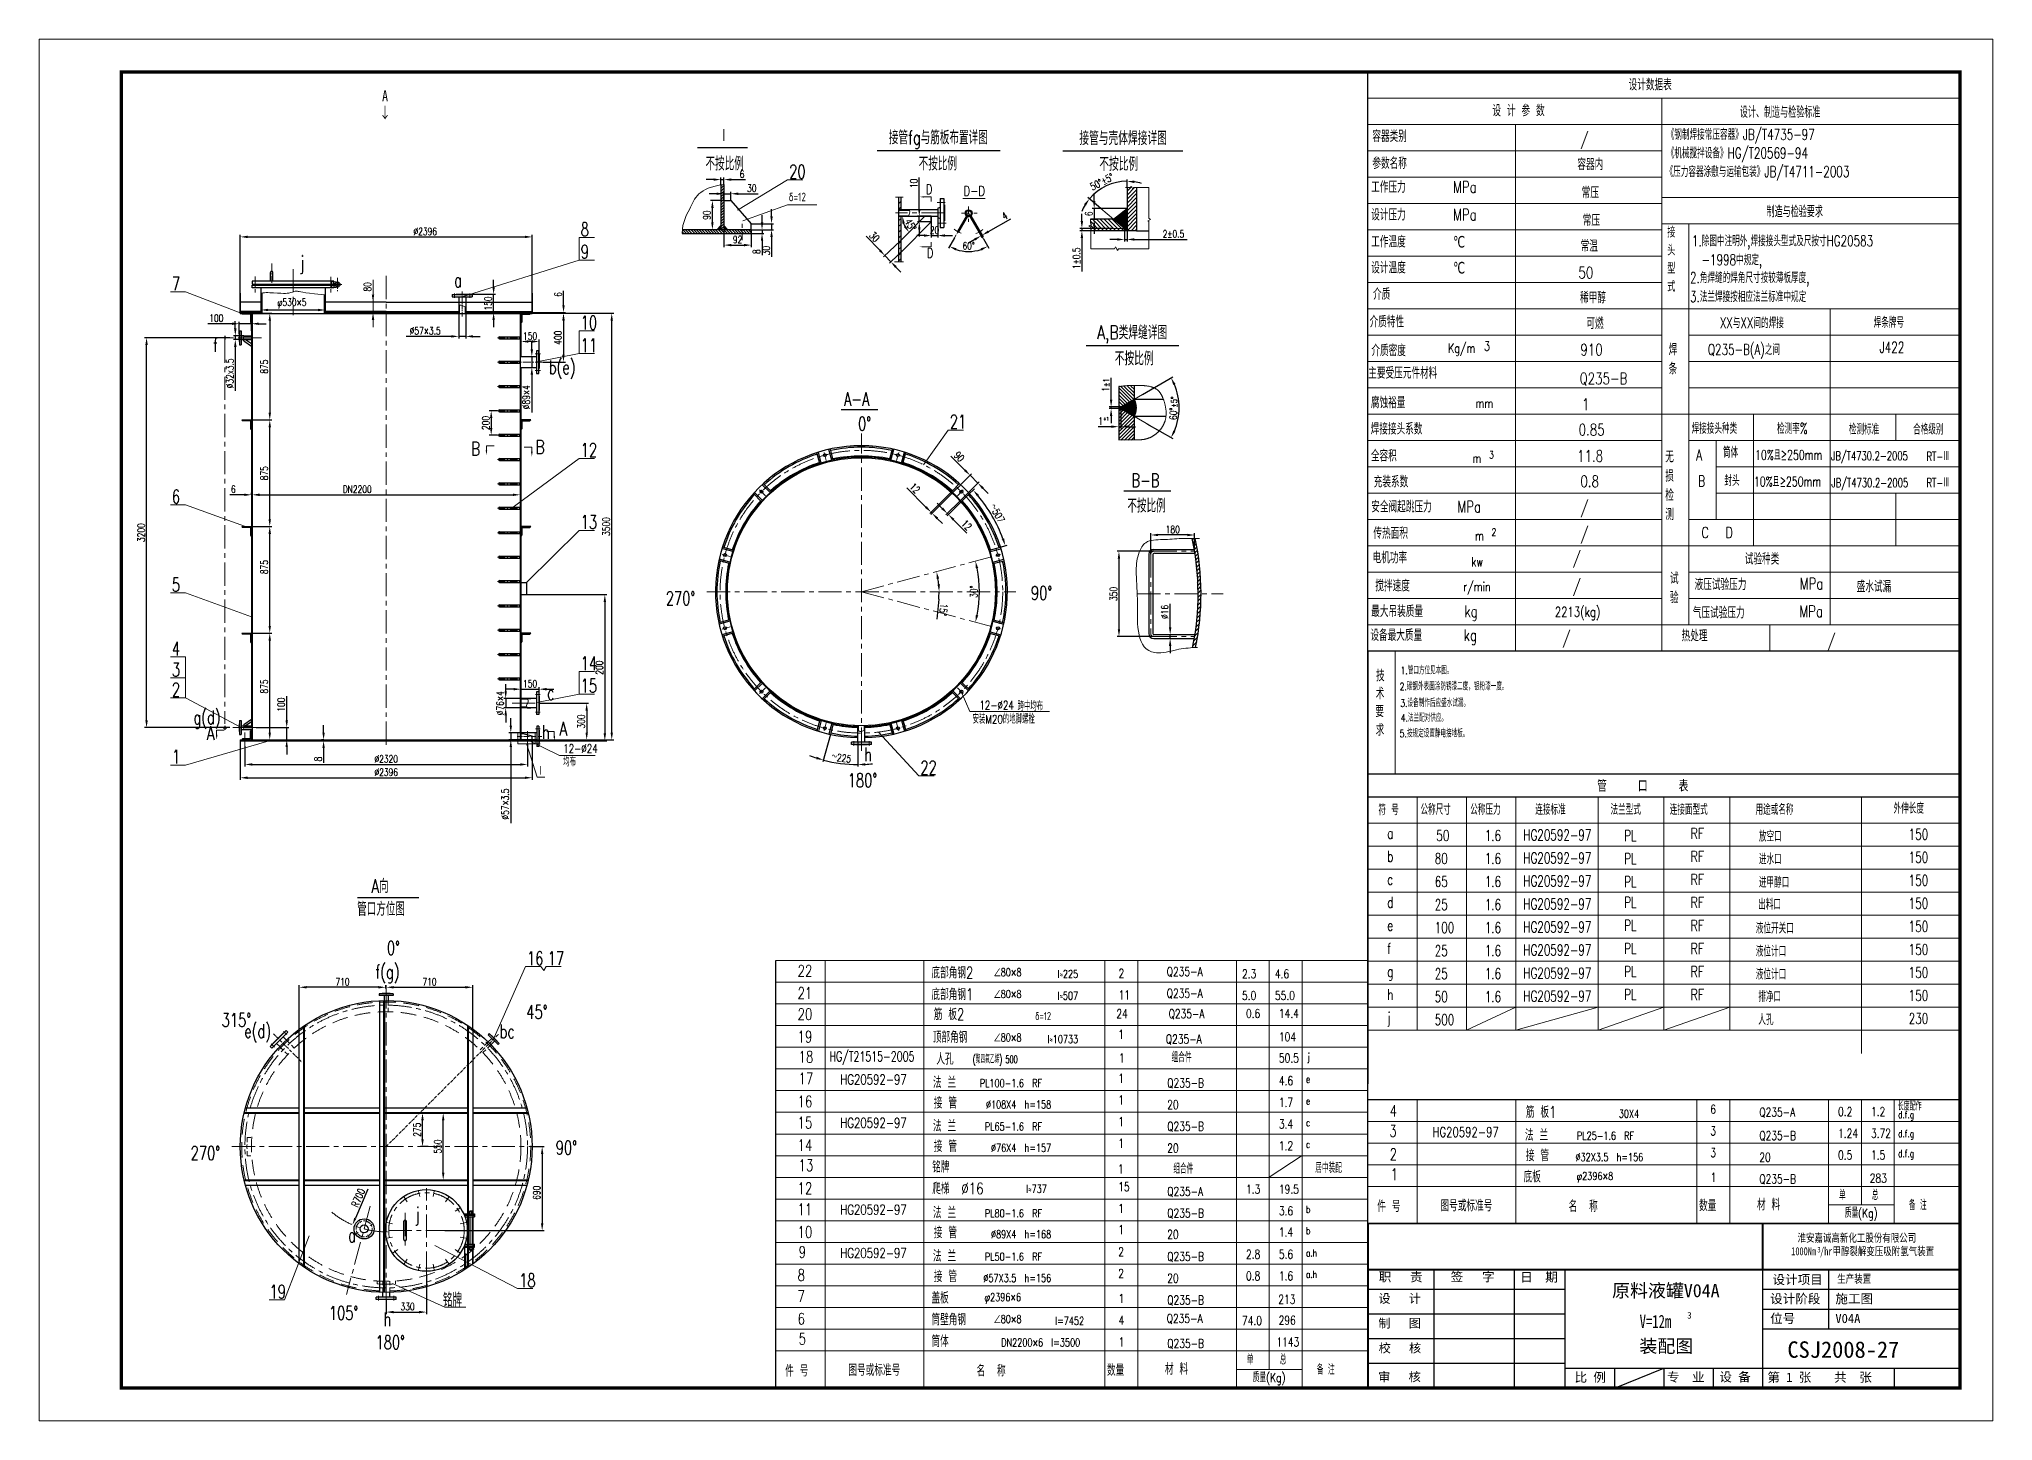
# Model space of a CAD drawing. Header units: millimetres. Extents: x 109 to 8128, y -42247 to -15872.
# Drawn here: x 109 to 8128, y -21542 to -15872 of the extents above.
import ezdxf
from ezdxf.enums import TextEntityAlignment as Align

# ---------------------------------------------------------------- set-up
doc = ezdxf.new("R2010")
doc.units = ezdxf.units.MM
for name, pattern in [('ACAD_ISO10W100', [18.7, 12, -3, 0.7, -3]), ('CENTER', [50.8, 31.75, -6.35, 6.35, -6.35]), ('CENTER2', [28.575, 19.05, -3.175, 3.175, -3.175]), ('HIDDEN', [9.525, 6.35, -3.175]), ('PHANTOM', [63.5, 31.75, -6.35, 6.35, -6.35, 6.35, -6.35])]:
    doc.linetypes.add(name, pattern=pattern)
for name, color, linetype, lineweight in [('1(CZ粗线)', 60, 'Continuous', 30), ('3(CZ双点划线)', 4, 'PHANTOM', 9), ('3中心线层', 1, 'CENTER', 9), ('4(CZ虚线)', 6, 'HIDDEN', 9), ('5剖面线层', 2, 'Continuous', 9), ('7标注层', 4, 'Continuous', 9), ('8符号标注层', 31, 'Continuous', 13), ('中心线', 1, 'ACAD_ISO10W100', 18), ('剖面线', 2, 'Continuous', 9), ('尺寸线', 1, 'Continuous', 9), ('文字', 6, 'Continuous', 13), ('标题栏', 1, 'Continuous', 30), ('细实线', 7, 'Continuous', 18), ('轮廓线', 7, 'Continuous', 50)]:
    doc.layers.add(name, color=color, linetype=linetype, lineweight=lineweight)
doc.layers.add('HT', color=7, linetype='Continuous')
doc.styles.add('HZ', font='simplex.shx', dxfattribs={"width": 0.75, "bigfont": 'gbhzfs.shx'})
doc.styles.add('ISO9', font='SIMFANG.TTF')
doc.styles.get("Standard").update_dxf_attribs({"font": 'isocp.shx', "width": 0.707, "bigfont": 'hztxt.shx'})
doc.styles.add('TQZT', font='SIMFANG.TTF')
doc.styles.add('样式 1', font='SimSun.ttf', dxfattribs={"width": 0.8, "height": 40})
doc.dimstyles.new('12B', dxfattribs={"dimtxt": 30, "dimasz": 30, "dimexe": 8, "dimexo": 0, "dimgap": 7.5, "dimtad": 1, "dimdec": 0, "dimlfac": 2, "dimtxsty": 'HZ', "dimcen": 2.5, "dimclrt": 256, "dimadec": 0, "dimazin": 0, "dimtfac": 1, "dimtdec": 0, "dimtmove": 0, "dimatfit": 3, "dimfxl": 0, "dimarcsym": 0})
doc.dimstyles.new('12B$2', dxfattribs={"dimtxt": 30, "dimasz": 30, "dimexe": 8, "dimexo": 0, "dimgap": 7.5, "dimtad": 1, "dimtih": 1, "dimtoh": 1, "dimdec": 0, "dimlfac": 2, "dimtxsty": 'HZ', "dimcen": 2.5, "dimclrt": 256, "dimadec": 0, "dimazin": 0, "dimtfac": 1, "dimtdec": 0, "dimtmove": 0, "dimatfit": 3, "dimfxl": 0, "dimarcsym": 0})
pattern_1 = [(45, (16673.7992, -12659.9266), (-2.245064, 2.245064), []), (135, (16673.7992, -12659.9266), (-2.245064, -2.245064), [])]

msp = doc.modelspace()

# ---------------------------------------------------------------- texts
at = {"color": 7, "style": 'TQZT'}
for s, height, p in [('职   责', 37.8, (5606.95, -20969.73)), ('签   字', 37.8, (5902.26, -20969.18)), ('日  期', 37.8, (6187.57, -20970.49)), ('设计项目', 37.8, (7223.24, -20980.51)), ('设   计', 36.651, (5605.67, -21057.66)), ('设计阶段', 37.8, (7213.39, -21059.3)), ('施工图', 37.8, (7481.18, -21059.32)), ('制   图   ', 36.651, (5605.67, -21159.33)), ('位号', 37.8, (7213.39, -21140.3)), ('V04A', 37.8, (7481.18, -21140.32)), ('校   核', 36.651, (5606.55, -21261.24)), ('审   核', 36.651, (5604.54, -21379.17)), ('比 例', 37.8, (6410.83, -21381.55)), ('专  业', 37.8, (6790.04, -21380.74)), ('设 备', 37.8, (7004.79, -21380.16)), ('第 1 张', 37.8, (7202.25, -21381.53)), ('共  张', 37.8, (7476.2, -21381.52))]:
    msp.add_text(s, height=height, dxfattribs=at).set_placement(p)
at = {"attachment_point": 1, "style": 'ISO9'}
for s, insert, char_height in [('原料液罐V04A', (6564.62, -20980.1), 54), ('{\\fSimSun|b0|i0|c134|p2;3}', (6873.2, -21095.1), 27), ('装配图', (6677.04, -21207.59), 54)]:
    msp.add_mtext(s, dxfattribs=dict(at, insert=insert, char_height=char_height))
at = {"insert": (6651.82, -21106.48), "char_height": 54, "attachment_point": 1}
msp.add_mtext('{\\fFangSong_GB2312|b0|i0|c134|p49; V=12m}', dxfattribs=at)
at = {"color": 7, "insert": (7284.35, -21215.43), "char_height": 67.5, "attachment_point": 1, "style": 'TQZT'}
msp.add_mtext('CSJ2008-27', dxfattribs=at)
at = {"layer": '7标注层', "style": 'HZ', "width": 0.75}
for s, height, p in [('D', 40, (3748.23, -16507.86)), ('D-D', 40, (3903.45, -16514.76)), ('D', 40, (3752.76, -16769.17)), ('+1', 13.23, (4476.25, -17436.43))]:
    msp.add_text(s, height=height, dxfattribs=at).set_placement(p)
at = {"layer": '剖面线', "insert": (1456.92, -16888.36), "char_height": 30, "attachment_point": 5, "rotation": 90, "style": 'HZ'}
msp.add_mtext('80', dxfattribs=at)
at = {"layer": '尺寸线', "linetype": 'Continuous', "style": '样式 1', "width": 0.8}
for s, p in [('A', (1528.8, -16104.73)), ('↓', (1528.89, -16173.69))]:
    msp.add_text(s, height=45, dxfattribs=at).set_placement(p, align=Align.MIDDLE)
at = {"layer": '文字', "color": 6, "style": 'HZ'}
for s, height, width, p in [('设 计 参 数', 47.25, 0.75, (6073.29, -16188.75)), ('设计、制造与检验标准', 47.25, 0.7, (7089.06, -16194.94)), ('Ⅰ', 56.1, 0.7, (2899.26, -16295.4)), ('/', 47.25, 0.75, (6434.87, -16305.92)), ('《钢制焊接常压容器》JB/T4735-97', 44.55, 0.7, (6789.23, -16285.38)), ('《机械搅拌设备》HG/T20569-94', 44.55, 0.7, (6789.23, -16361.6)), ('20', 56.1, 0.7, (3187.44, -16443.69)), ('《压力容器涂敷与运输包装》JB/T4711-2003', 44.55, 0.7, (6784.33, -16437.73)), ('δ=12', 35, 0.75, (3185.57, -16537.23)), ('常压', 47.25, 0.75, (6439.98, -16525.05)), ('常压', 47.25, 0.75, (6444.37, -16639)), ('制造与检验要求', 47.25, 0.7, (7198.62, -16603)), ('8', 56.1, 0.7, (2331.82, -16680.14)), ('1.除图中注明外,焊接接头型式及尺按寸HG20583', 44.55, 0.7, (6892.66, -16721.81)), ('j', 56.1, 0.7, (1180, -16817.03)), ('9', 56.1, 0.7, (2331.82, -16772.62)), ('常温', 47.25, 0.75, (6435.6, -16744.18)), ('-1998中规定,', 44.55, 0.7, (6932.03, -16799.82)), ('50', 47.25, 0.75, (6426.83, -16853.75)), ('2.角焊缝的焊角尺寸按较薄板厚度,', 44.55, 0.7, (6884.75, -16873.04)), ('7', 56.1, 0.7, (654.02, -16902.86)), ('a', 56.1, 0.7, (1812.42, -16889.3)), ('介质', 47.25, 0.75, (5583.49, -16941.87)), ('稀甲醇', 47.25, 0.75, (6433.44, -16956.36)), ('3.法兰焊接按相应法兰标准中规定', 44.55, 0.7, (6884.75, -16950.92)), ('10', 56.1, 0.7, (2331.82, -17063.74)), ('介质特性', 47.25, 0.75, (5569.41, -17055.11)), (' 可燃', 47.25, 0.75, (6434.87, -17061.92)), ('XX与XX间的焊接', 44.55, 0.7, (7006.94, -17058.27)), ('焊条牌号', 44.55, 0.7, (7638.18, -17056.41)), ('f', 56.1, 0.7, (822.72, -17155.34)), ('11', 56.1, 0.7, (2331.82, -17156.23)), ('介质密度', 47.25, 0.75, (5576.92, -17172.97)), ('Kg/m', 37.8, 0.75, (5891.93, -17159.05)), ('910', 47.25, 0.75, (6434.87, -17169.92)), ('Q235-B(A)之间', 44.55, 0.7, (6957.88, -17167.8)), ('J422', 44.55, 0.7, (7662.51, -17158.97)), ('b(e)', 56.1, 0.7, (2200.88, -17246.62)), ('主要受压元件材料', 47.25, 0.75, (5563.98, -17265.42)), ('A-A', 56.1, 0.7, (3412.28, -17376.43)), ('Q235-B', 47.25, 0.75, (6431.42, -17288.1)), ('腐蚀裕量', 47.25, 0.75, (5574.69, -17386.96)), ('1', 47.25, 0.75, (6441.09, -17394.06)), ('0%%D', 56.1, 0.7, (3470.09, -17478.35)), ('21', 56.1, 0.7, (3846.61, -17470.04)), ('焊接接头系数  ', 47.25, 0.75, (5573.86, -17494.59)), ('0.85', 47.25, 0.75, (6427.71, -17498.46)), ('焊接接头种类', 44.55, 0.7, (6891.08, -17491.46)), ('检测率%', 44.55, 0.7, (7241.74, -17491.64)), ('检测标准', 44.55, 0.7, (7536.52, -17494.75)), ('合格级别', 44.55, 0.7, (7800.23, -17494.75)), ('12', 56.1, 0.7, (2331.82, -17586.44)), ('全容积', 47.25, 0.75, (5574.89, -17605.07)), ('11.8', 47.25, 0.75, (6421.63, -17605.92)), ('A', 44.55, 0.7, (6909.89, -17600.7)), ('筒体', 44.55, 0.7, (7019.94, -17589.2)), ('10%且≥250mm', 40.095, 0.7, (7151.66, -17598.22)), ('JB/T4730.2-2005', 36.0855, 0.7, (7463.78, -17600.12)), ('RT-Ⅲ', 36.086, 0.7, (7855.32, -17602.17)), ('6', 56.1, 0.7, (654.02, -17777.4)), ('B-B', 56.1, 0.7, (4592.05, -17709.94)), ('充装系数', 47.25, 0.75, (5586.44, -17711.82)), ('0.8', 47.25, 0.75, (6434.87, -17709.92)), ('B', 44.55, 0.7, (6917.97, -17707.65)), ('封头', 44.55, 0.7, (7025.94, -17705.51)), ('10%且≥250mm', 40.095, 0.7, (7146.93, -17707.52)), ('JB/T4730.2-2005', 36.0855, 0.7, (7465.17, -17710.17)), ('RT-Ⅲ', 36.086, 0.7, (7855.32, -17710.17)), ('安全阀起跳压力    MPa', 47.25, 0.75, (5576.33, -17814.23)), ('/', 47.25, 0.75, (6434.87, -17817.92)), ('13', 56.1, 0.7, (2331.82, -17881.85)), ('传热面积', 47.25, 0.75, (5585.08, -17922.7)), ('/', 47.25, 0.75, (6434.87, -17925.92)), ('  kw', 37.8, 0.75, (5948.66, -18035.27)), ('/', 47.25, 0.75, (6404.01, -18024.92)), ('试验种类', 47.25, 0.75, (7109.4, -18028.34)), ('5', 56.1, 0.7, (654.02, -18138.7)), ('90%%D', 56.1, 0.7, (4179.67, -18172.48)), ('搅拌速度', 47.25, 0.75, (5592.98, -18138.4)), (' r/min', 37.8, 0.75, (5935.09, -18137.73)), ('/', 47.25, 0.75, (6404.01, -18140.02)), ('液压试验压力', 47.25, 0.75, (6903.57, -18133.03)), ('MPa', 47.25, 0.75, (7335.14, -18129.7)), ('盛水试漏', 47.25, 0.75, (7568.59, -18141.74)), ('270%%D', 56.1, 0.7, (2681.14, -18194.68)), ('2213(kg)', 40.399, 0.75, (6329.9, -18242.19)), ('气压试验压力', 47.25, 0.75, (6896.1, -18248.93)), ('MPa', 47.25, 0.75, (7333.11, -18243.47)), ('4', 56.1, 0.7, (654.02, -18401.31)), ('/', 47.25, 0.75, (6361.3, -18351.95)), ('/', 47.25, 0.75, (7448.1, -18364.71)), ('3', 56.1, 0.7, (654.02, -18486.81)), ('14', 56.1, 0.7, (2331.82, -18460.98)), ('2', 56.1, 0.7, (654.02, -18569.67)), ('15', 56.1, 0.7, (2331.82, -18553.46)), ('c', 56.1, 0.7, (2193.78, -18582.51)), ('12-%%c24', 35, 0.75, (3967.93, -18622.76)), ('跨中均布', 35, 0.75, (4124.61, -18627.31)), ('3.设备制作后应盛水试漏。', 30.618, 0.75, (5695.7, -18611.65)), ('g(d)', 56.1, 0.7, (742.45, -18682.87)), ('安装M20的地脚螺栓', 35, 0.75, (3939.96, -18680.44)), ('4.法兰配对供应。', 30.618, 0.75, (5697.27, -18672.61)), ('h', 56.1, 0.7, (2172.57, -18743.25)), ('5.按规定设置静电接地板。', 30.618, 0.75, (5692.94, -18736.7)), ('1', 56.1, 0.7, (654.02, -18844.67)), ('均布', 35, 0.75, (2259.73, -18855.78)), ('12-%%c24', 35, 0.75, (2259.73, -18800.53)), ('h', 56.1, 0.7, (3495.19, -18835.32)), ('22', 56.1, 0.7, (3725.97, -18889.01)), ('Ⅰ', 35, 0.75, (2153.49, -18894.03)), ('180%%D', 56.1, 0.7, (3427.78, -18940.83)), ('管    口    表', 47.25, 0.9, (6503.27, -18960.15)), ('外伸长度', 44.55, 0.7, (7719.86, -19050.15)), ('符 号', 44.55, 0.7, (5605.63, -19056.43)), ('公称尺寸', 44.55, 0.7, (5778.39, -19054.95)), ('公称压力', 44.55, 0.7, (5982.63, -19054.95)), ('连接标准', 44.55, 0.7, (6249.67, -19054.95)), ('法兰型式', 44.55, 0.7, (6558.24, -19054.95)), ('连接面型式', 44.55, 0.7, (6801.3, -19054.95)), ('用途或名称', 44.55, 0.7, (7153.46, -19054.95)), ('a', 44.55, 0.7, (5642.39, -19152.94)), ('50', 44.55, 0.7, (5843.46, -19161.96)), ('1.6', 44.55, 0.7, (6042.26, -19161.96)), ('HG20592-97', 44.55, 0.7, (6200.49, -19159.66)), ('PL', 44.55, 0.7, (6614.39, -19162.77)), ('放空口', 44.55, 0.7, (7167.31, -19164.69)), ('150', 44.55, 0.7, (7782.18, -19157.1)), ('b', 44.55, 0.7, (5642.39, -19247.44)), ('80', 44.55, 0.7, (5836.85, -19256.46)), ('1.6', 44.55, 0.7, (6042.26, -19256.46)), ('HG20592-97', 44.55, 0.7, (6200.49, -19254.16)), ('PL', 44.55, 0.7, (6614.39, -19257.27)), ('进水口', 44.55, 0.7, (7167.31, -19258.53)), ('150', 44.55, 0.7, (7782.18, -19251.6)), ('c', 44.55, 0.7, (5642.39, -19341.94)), ('65', 44.55, 0.7, (5836.85, -19350.96)), ('1.6', 44.55, 0.7, (6042.26, -19350.96)), ('HG20592-97', 44.55, 0.7, (6200.49, -19348.66)), ('PL', 44.55, 0.7, (6614.39, -19351.77)), ('进甲醇口', 44.55, 0.7, (7167.31, -19353.69)), ('150', 44.55, 0.7, (7782.18, -19346.1)), ('d', 44.55, 0.7, (5642.39, -19436.44)), ('25', 44.55, 0.7, (5836.85, -19445.46)), ('1.6', 44.55, 0.7, (6042.26, -19445.46)), ('HG20592-97', 44.55, 0.7, (6200.49, -19443.16)), ('PL', 44.55, 0.7, (6614.39, -19436.41)), ('出料口', 44.55, 0.7, (7164.82, -19444.4)), ('150', 44.55, 0.7, (7782.18, -19440.6)), ('管口方位图', 56.1, 0.7, (1414.06, -19469.44)), ('e', 44.55, 0.7, (5642.39, -19530.94)), ('100', 44.55, 0.7, (5836.85, -19539.96)), ('1.6', 44.55, 0.7, (6042.26, -19539.96)), ('HG20592-97', 44.55, 0.7, (6200.49, -19537.66)), ('PL', 44.55, 0.7, (6614.39, -19530.91)), ('液位开关口', 44.55, 0.7, (7154.63, -19542.03)), ('150', 44.55, 0.7, (7782.18, -19535.1)), ('0%%D', 56.1, 0.7, (1536.42, -19629.26)), ('16', 56.1, 0.7, (2111.56, -19671.85)), ('17', 56.1, 0.7, (2196.08, -19672.01)), ('f', 44.55, 0.7, (5642.39, -19625.44)), ('25', 44.55, 0.7, (5836.85, -19634.46)), ('1.6', 44.55, 0.7, (6042.26, -19634.46)), ('HG20592-97', 44.55, 0.7, (6200.49, -19632.16)), ('PL', 44.55, 0.7, (6614.39, -19625.41)), ('液位计口', 44.55, 0.7, (7154.63, -19636.53)), ('150', 44.55, 0.7, (7782.18, -19629.6)), ('f(g)', 56.1, 0.7, (1488.69, -19727.09)), ('22', 47.25, 0.75, (3221.65, -19718.36)), ('底部角钢2', 47.25, 0.75, (3771.48, -19726.37)), ('∠80×8', 32.4, 0.75, (4028.02, -19717.08)), ('2', 36.45, 0.75, (4539.18, -19723.69)), ('2.3', 36.45, 0.75, (5045.83, -19725.52)), ('4.6', 36.45, 0.75, (5180.83, -19725.52)), ('g', 44.55, 0.7, (5642.39, -19719.94)), ('25', 44.55, 0.7, (5836.85, -19728.96)), ('1.6', 44.55, 0.7, (6042.26, -19728.96)), ('HG20592-97', 44.55, 0.7, (6200.49, -19726.66)), ('PL', 44.55, 0.7, (6614.39, -19719.91)), ('液位计口', 44.55, 0.7, (7154.63, -19731.03)), ('150', 44.55, 0.7, (7782.18, -19724.1)), ('21', 47.25, 0.75, (3221.65, -19809.83)), ('底部角钢1', 47.25, 0.75, (3771.48, -19815.38)), ('∠80×8', 32.4, 0.75, (4028.02, -19806.1)), ('11', 36.45, 0.75, (4539.18, -19812.71)), ('5.0', 36.45, 0.75, (5045.83, -19814.53)), ('55.0', 36.45, 0.75, (5180.83, -19814.53)), ('h', 44.55, 0.7, (5642.39, -19814.44)), ('50', 44.55, 0.7, (5836.85, -19823.46)), ('1.6', 44.55, 0.7, (6042.26, -19823.46)), ('HG20592-97', 44.55, 0.7, (6200.49, -19821.16)), ('PL', 44.55, 0.7, (6614.39, -19814.41)), ('排净口', 44.55, 0.7, (7164.82, -19822.4)), ('150', 44.55, 0.7, (7782.18, -19818.6)), ('315%%D', 56.1, 0.7, (858.21, -19925.18)), ('45%%D', 56.1, 0.7, (2108.25, -19891.62)), ('20', 47.25, 0.75, (3221.65, -19896.4)), ('24', 36.45, 0.75, (4530.21, -19889.27)), ('Q235-A', 36.45, 0.75, (4744.53, -19889.38)), ('0.6', 36.45, 0.75, (5062.26, -19888.22)), ('14.4', 36.45, 0.75, (5197.26, -19888.22)), ('j', 44.55, 0.7, (5642.39, -19908.94)), ('500', 44.55, 0.7, (5836.85, -19917.96)), ('人孔', 44.55, 0.7, (7164.82, -19916.9)), ('230', 44.55, 0.7, (7782.18, -19913.1)), ('e(d)', 56.1, 0.7, (950.86, -19970.42)), ('bc', 56.1, 0.7, (1998.97, -19971.68)), ('19', 47.25, 0.75, (3221.65, -19989.12)), ('顶部角钢', 47.25, 0.75, (3777.01, -19990.78)), ('∠80×8', 32.4, 0.75, (4028.02, -19984.71)), ('1', 36.45, 0.75, (4537.78, -19974.23)), ('Q235-A', 36.45, 0.75, (4733.21, -19993.21)), ('104', 36.45, 0.75, (5197.27, -19984.17)), ('18', 47.25, 0.75, (3226.02, -20071.59)), ('HG/T21515-2005', 40.5, 0.7, (3352.95, -20066.63)), ('人孔 ', 47.25, 0.75, (3791.25, -20079.9)), ('(聚四氟乙烯) 500', 32.4, 0.6, (3941.24, -20074.57)), ('1', 36.45, 0.75, (4540.79, -20070.96)), ('组合件 ', 36.45, 0.75, (4756.55, -20069.35)), ('50.5', 36.45, 0.75, (5197.27, -20071.15)), ('j', 29.16, 0.75, (5314.42, -20062.63)), ('17', 47.25, 0.75, (3226.02, -20160.61)), ('1', 36.45, 0.75, (4537.78, -20154.18)), ('4.6', 36.45, 0.75, (5197.27, -20164.12)), ('16', 47.25, 0.75, (3221.65, -20254.92)), ('1', 36.45, 0.75, (4537.78, -20243.2)), ('Q235-B', 36.45, 0.75, (4738.98, -20173.45)), ('e', 29.16, 0.75, (5308.71, -20154.17)), ('20', 36.45, 0.75, (4738.98, -20262.46)), ('1.7', 36.45, 0.75, (5197.27, -20253.13)), ('e', 29.16, 0.75, (5308.71, -20243.19)), ('4', 47.25, 0.75, (5651.65, -20293.32)), ('6', 36.45, 0.75, (6967.78, -20281.07)), ('Q235-A', 36.45, 0.75, (7168.98, -20293.23)), ('0.2', 36.45, 0.75, (7492.27, -20291.01)), ('1.2', 36.45, 0.75, (7627.27, -20291.01)), ('长度配作', 32.805, 0.75, (7736.74, -20267.4)), ('d.f.g', 29.16, 0.75, (7738.71, -20299.47)), ('15', 47.25, 0.75, (3221.65, -20341.49)), ('1', 36.45, 0.75, (4537.78, -20332.22)), ('Q235-B', 36.45, 0.75, (4738.98, -20351.48)), ('3.4', 36.45, 0.75, (5197.27, -20342.15)), ('c', 29.16, 0.75, (5308.71, -20332.21)), ('3', 47.25, 0.75, (5650.39, -20375.78)), ('3', 36.45, 0.75, (6967.78, -20370.09)), ('Q235-B', 36.45, 0.75, (7168.98, -20389.35)), ('1.24', 36.45, 0.75, (7492.27, -20380.03)), ('3.72', 36.45, 0.75, (7627.27, -20380.03)), ('d.f.g', 29.16, 0.75, (7738.71, -20378.06)), ('270%%D', 56.1, 0.7, (730.83, -20471.23)), ('90%%D', 56.1, 0.7, (2229.36, -20449.03)), ('14', 47.25, 0.75, (3221.65, -20434.21)), ('1', 36.45, 0.75, (4537.78, -20421.23)), ('20', 36.45, 0.75, (4738.98, -20440.5)), ('1.2', 36.45, 0.75, (5197.27, -20431.17)), ('c', 29.16, 0.75, (5308.71, -20421.23)), ('2', 47.25, 0.75, (5651.65, -20471.35)), ('3', 36.45, 0.75, (6967.78, -20459.11)), ('20', 36.45, 0.75, (7168.98, -20478.37)), ('0.5', 36.45, 0.75, (7492.27, -20469.04)), ('1.5', 36.45, 0.75, (7627.27, -20469.04)), ('d.f.g', 29.16, 0.75, (7738.71, -20459.1)), ('13', 47.25, 0.75, (3226.02, -20516.68)), ('1', 36.45, 0.75, (4536.75, -20526.04)), ('居中装配', 36.45, 0.75, (5346.54, -20523.52)), ('1', 47.25, 0.75, (5656.02, -20553.82)), ('底板', 47.25, 0.75, (6201.48, -20563.48)), ('φ2396×8', 32.4, 0.75, (6419.2, -20553.1)), ('1', 36.45, 0.75, (6969.19, -20560.81)), ('283', 36.45, 0.75, (7622.21, -20564.24)), ('12', 47.25, 0.75, (3221.65, -20610.99)), ('15', 36.45, 0.75, (4537.78, -20599.27)), ('Q235-A', 36.45, 0.75, (4738.98, -20618.53)), ('1.3', 36.45, 0.75, (5062.27, -20609.21)), ('19.5', 36.45, 0.75, (5197.27, -20609.21)), ('Q235-B', 36.45, 0.75, (7168.98, -20567.39)), ('单', 36.45, 0.75, (7495.65, -20635.31)), ('总', 36.45, 0.75, (7630.84, -20634.78)), ('j', 56.1, 0.7, (1652.97, -20721.57)), ('11', 47.25, 0.75, (3221.65, -20697.56)), ('1', 36.45, 0.75, (4537.78, -20688.29)), ('Q235-B', 36.45, 0.75, (4738.98, -20707.55)), ('3.6', 36.45, 0.75, (5197.27, -20698.22)), ('b', 29.16, 0.75, (5308.71, -20688.28)), ('件 号', 47.25, 0.75, (5601.16, -20684.72)), ('图号或标准号', 47.25, 0.75, (5860.53, -20681.87)), ('名  称', 47.25, 0.75, (6386.39, -20684.45)), ('数量', 47.25, 0.75, (6921.66, -20681.79)), ('材 料', 47.25, 0.75, (7159.48, -20677.53)), ('质量(Kg)', 36.45, 0.75, (7520.14, -20707.52)), ('备 注', 36.45, 0.75, (7782.61, -20676.03)), ('10', 47.25, 0.75, (3221.65, -20790.28)), ('1', 36.45, 0.75, (4537.78, -20775.39)), ('20', 36.45, 0.75, (4738.98, -20794.65)), ('1.4', 36.45, 0.75, (5197.27, -20785.33)), ('b', 29.16, 0.75, (5308.71, -20775.38)), ('a', 56.1, 0.7, (1377.32, -20807.86)), ('9', 47.25, 0.75, (3226.02, -20872.75)), ('2', 36.45, 0.75, (4537.78, -20866.32)), ('Q235-B', 36.45, 0.75, (4738.98, -20885.59)), ('2.8', 36.45, 0.75, (5062.27, -20876.26)), ('5.6', 36.45, 0.75, (5197.27, -20876.26)), ('a.h', 29.16, 0.75, (5308.71, -20867.16)), ('8', 47.25, 0.75, (3221.65, -20967.06)), ('2', 36.45, 0.75, (4537.78, -20955.34)), ('0.8', 36.45, 0.75, (5062.27, -20965.28)), ('1.6', 36.45, 0.75, (5197.27, -20965.28)), ('a.h', 29.16, 0.75, (5308.71, -20955.33)), ('19', 56.1, 0.7, (1054.68, -21040.12)), ('18', 56.1, 0.7, (2079.28, -20993)), ('7', 47.25, 0.75, (3221.65, -21053.63)), ('盖板', 47.25, 0.75, (3771.48, -21060.45)), ('20', 36.45, 0.75, (4738.98, -20974.6)), ('105%%D', 56.1, 0.7, (1298.16, -21126.73)), ('铭牌', 56.1, 0.7, (1766.2, -21073.22)), ('φ2396×6', 32.4, 0.75, (3989.2, -21050.07)), ('1', 36.45, 0.75, (4539.19, -21057.77)), ('Q235-B', 36.45, 0.75, (4738.98, -21064.35)), ('213', 36.45, 0.75, (5194.74, -21061.2)), ('h', 56.1, 0.7, (1521.95, -21152.73)), ('6', 47.25, 0.75, (3221.65, -21146.35)), ('筒壁角钢', 47.25, 0.75, (3771.48, -21149.47)), ('∠80×8', 32.4, 0.75, (4028.02, -21140.18)), ('4', 36.45, 0.75, (4539.19, -21146.79)), ('74.0', 36.45, 0.75, (5045.83, -21148.62)), ('296', 36.45, 0.75, (5196.25, -21146.9)), ('180%%D', 56.1, 0.7, (1489.59, -21247.15)), ('5', 47.25, 0.75, (3226.02, -21228.82)), ('筒体', 47.25, 0.75, (3771.48, -21238.48)), ('1', 36.45, 0.75, (4539.19, -21235.81)), ('Q235-B', 36.45, 0.75, (4738.98, -21242.39)), ('1143', 36.45, 0.75, (5187.04, -21235.92)), ('件 号', 47.25, 0.75, (3171.16, -21359.72)), ('图号或标准号', 47.25, 0.75, (3430.53, -21356.87)), ('名  称', 47.25, 0.75, (3956.39, -21359.45)), ('数量', 47.25, 0.75, (4491.66, -21356.79)), ('材 料', 47.25, 0.75, (4729.48, -21352.53)), ('单', 36.45, 0.75, (5065.65, -21310.31)), ('总', 36.45, 0.75, (5200.84, -21309.78)), ('备 注', 36.45, 0.75, (5352.61, -21351.03)), ('质量(Kg)', 36.45, 0.75, (5090.14, -21382.52))]:
    msp.add_text(s, height=height, dxfattribs=dict(at, width=width)).set_placement(p)
at = {"layer": '文字', "color": 6, "style": 'HZ', "width": 0.7}
for s, p in [('接管fg与筋板布置详图', (3799.45, -16303.78)), ('不按比例', (2922.56, -16411.16)), ('不按比例', (3797.26, -16411.16)), ('不按比例', (4654.06, -17814.65))]:
    msp.add_text(s, height=56.1, dxfattribs=at).set_placement(p, align=Align.CENTER)
msp.add_text('A向', height=56.1, dxfattribs=at).set_placement((1508.12, -19344.2), align=Align.MIDDLE)
at = {"layer": '文字', "color": 6, "style": 'HZ', "width": 0.75}
for s, p in [('     l≈225', (4373.33, -19708.24)), ('     l≈507', (4373.33, -19797.25)), ('δ=12', (4262.55, -19880.52)), ('     l≈10733', (4373.33, -19975.29)), ('PL100-1.6  RF ', (4241.69, -20155.9)), ('%%c108X4  h=158', (4262.55, -20243.53)), ('30X4 ', (6692.55, -20281.4)), ('PL65-1.6  RF ', (4241.69, -20333.94)), ('PL25-1.6  RF ', (6671.69, -20371.81)), ('%%c76X4  h=157', (4262.55, -20421.56)), ('%%c32X3.5  h=156', (6692.55, -20459.43)), ('     l≈737', (4244.86, -20589.81)), ('PL80-1.6  RF ', (4241.69, -20690.01)), ('%%c89X4  h=168', (4262.55, -20775.72)), ('PL50-1.6  RF ', (4241.69, -20868.04)), ('%%c57X3.5  h=156', (4262.55, -20955.67)), ('     l=7452', (4397.79, -21131.33)), ('DN2200×6  l=3500', (4381.75, -21220.01))]:
    msp.add_text(s, height=32.4, dxfattribs=at).set_placement(p, align=Align.MIDDLE_RIGHT)
for s, height, p in [('Q235-A', 36.45, (4810.75, -19698.29)), ('Q235-A', 36.45, (4810.75, -19787.31)), ('HG20592-97', 40.5, (3533.65, -20140.83)), ('HG20592-97', 40.5, (3533.65, -20318.86)), ('HG20592-97', 40.5, (5963.65, -20356.73)), ('组合件', 36.45, (4805.26, -20508.35)), ('HG20592-97', 40.5, (3533.65, -20674.93)), ('HG20592-97', 40.5, (3533.65, -20852.97)), ('Q235-A', 36.45, (4810.75, -21121.39))]:
    msp.add_text(s, height=height, dxfattribs=at).set_placement(p, align=Align.MIDDLE_CENTER)
for s, p in [('筋 板2', (3780.9, -19873.51)), ('法 兰', (3777.32, -20152.97)), ('接 管', (3780.9, -20236.51)), ('筋 板1', (6210.9, -20274.38)), ('法 兰', (3777.32, -20331.01)), ('法 兰', (6207.32, -20368.88)), ('接 管', (3780.9, -20414.55)), ('接 管', (6210.9, -20452.42)), ('铭牌', (3774.55, -20499.16)), ('爬梯  %%c16', (3774.55, -20588.18)), ('法 兰', (3777.32, -20687.08)), ('接 管', (3780.9, -20768.7)), ('法 兰', (3777.32, -20865.12)), ('接 管', (3780.9, -20948.65))]:
    msp.add_text(s, height=47.25, dxfattribs=at).set_placement(p, align=Align.MIDDLE_LEFT)
at = {"layer": '文字', "color": 6, "attachment_point": 1, "style": 'HZ'}
for s, insert, char_height, width in [('设计数据表', (6632.51, -16035.21), 47.25, 980.5536), ('容器类别', (5580.9, -16246.48), 47.25, 400.6851), ('参数名称', (5580.9, -16357.68), 47.25, 980.5536), ('容器内', (6422.38, -16362.18), 47.25, 245.6291), ('工作压力        MPa', (5576.16, -16455.16), 47.25, 980.5536), ('设计压力        MPa', (5576.16, -16568.69), 47.25, 980.5536), ('工作温度        ℃', (5576.16, -16679.82), 47.25, 980.5536), ('接头型式', (6791.12, -16641.38), 44.55, 65.5331), ('设计温度        ℃', (5576.16, -16786.25), 47.25, 980.5536), ('焊        条', (6796.68, -17121.79), 47.25, 65.5331), ('无损检测', (6783.11, -17561.9), 47.25, 65.5331), ('C   D', (6931.88, -17874.31), 44.55, 239.3213), ('电机功率', (5581.59, -17975.89), 47.25, 980.5536), ('试验', (6802.25, -18060.66), 47.25, 65.5331), ('最大吊装质量       kg', (5576.16, -18196.11), 47.25, 1125.9675), ('设备最大质量       kg', (5572.82, -18293.88), 47.25, 1125.9675), ('热处理', (6850.2, -18296.09), 47.25, 980.5536), ('技', (5595.9, -18459.75), 47.25, 980.5536), ('\\P\\P\\P2.碳钢外表面涂防锈漆二度，银粉漆一度。', (5692.81, -18359.94), 30.618, 1887.2595), ('\\P\\P1.管口方位见本图。', (5696.65, -18345.55), 30.618, 1887.2595), ('要', (5593.32, -18606.54), 47.25, 980.5536), ('术', (5594.71, -18533.22), 47.25, 980.5536), ('求', (5594.67, -18683.08), 47.25, 980.5536), ('RF', (6887.01, -19109.04), 44.55, 270), ('RF', (6887.01, -19203.54), 44.55, 270), ('RF', (6887.01, -19298.04), 44.55, 270), ('RF', (6887.01, -19392.54), 44.55, 270), ('RF', (6887.01, -19487.04), 44.55, 270), ('RF', (6887.01, -19581.54), 44.55, 270), ('RF', (6887.01, -19676.04), 44.55, 270), ('RF', (6887.01, -19770.54), 44.55, 270)]:
    msp.add_mtext(s, dxfattribs=dict(at, insert=insert, char_height=char_height, width=width))
at = {"layer": '文字', "color": 6, "style": 'HZ'}
for s, insert, char_height, attachment_point in [('接管与壳体焊接详图', (4557.96, -16278.95), 56.1, 5), ('不按比例', (4539.89, -16384.59), 56.1, 5), ('A,B类焊缝详图', (4595.16, -17084.26), 56.1, 5), ('不按比例', (4603.31, -17182.82), 56.1, 5), ('3', (6051.53, -17131.46), 37.8, 5), ('mm', (6040.86, -17366.32), 37.8, 5), ('B', (1919.04, -17580.77), 56.1, 9), ('B', (2184.14, -17573.32), 56.1, 9), ('m', (6010.2, -17592.34), 37.8, 5), ('3', (6069.62, -17577.56), 30.24, 5), ('2', (6079.81, -17895.19), 30.24, 5), ('m', (6020.39, -17909.97), 37.8, 5), ('A', (2276.44, -18729.6), 56.1, 9), ('A', (828.88, -18747.72), 56.1, 9)]:
    msp.add_mtext(s, dxfattribs=dict(at, insert=insert, char_height=char_height, attachment_point=attachment_point))
at = {"layer": '细实线', "color": 7, "attachment_point": 1, "style": 'HZ'}
for s, insert, char_height, width in [('{\\fFangSong_GB2312|b0|i0|c134|p49;淮安嘉诚高新化工股份有限公司}', (7325.97, -20774.06), 33.1211, 736.3332), ('{\\fFangSong_GB2312|b0|i0|c134|p49;1000Nm /hr甲醇裂解变压吸附氢气装置}', (7300.18, -20828.99), 33.1211, 736.3332), ('{\\fFangSong_GB2312|b0|i0|c134|p49;3}', (7406.95, -20827.41), 23.1848, 515.4332), ('{\\fFangSong_GB2312|b0|i0|c134|p49;生产装置}', (7488.83, -20942.18), 33.1211, 736.3332)]:
    msp.add_mtext(s, dxfattribs=dict(at, insert=insert, char_height=char_height, width=width))

# ---------------------------------------------------------------- blocks, each defined once
blk = doc.blocks.new('*D26')
at = {"layer": '7标注层', "color": 0, "lineweight": -2}
for p, q in [((983.6, -17741.7), (983.6, -17733.7)), ((1013.6, -17741.7), (2053.5, -17741.7)), ((2083.5, -17737.5), (2083.5, -17749.7))]:
    blk.add_line(p, q, dxfattribs=at)
at = {"layer": '7标注层', "color": 0}
for points in [[(1013.6, -17736.7), (1013.6, -17746.7), (983.6, -17741.7)], [(2053.5, -17736.7), (2053.5, -17746.7), (2083.5, -17741.7)]]:
    blk.add_solid(points, dxfattribs=at)
at = {"layer": 'Defpoints', "color": 0}
for p in [(983.6, -17741.7), (2083.5, -17737.5), (2083.5, -17741.7)]:
    blk.add_point(p, dxfattribs=at)
at = {"layer": '7标注层', "insert": (1414.6, -17719.2), "char_height": 30, "attachment_point": 5, "style": 'HZ'}
blk.add_mtext('DN2200', dxfattribs=at)
blk = doc.blocks.new('*D27')
at = {"layer": '7标注层', "color": 0, "lineweight": -2}
for p, q in [((950.6, -17741.7), (891.6, -17741.7)), ((980.6, -17741.7), (980.6, -17733.7)), ((983.6, -17741.7), (980.6, -17741.7)), ((983.6, -17741.7), (983.6, -17749.7)), ((1013.6, -17741.7), (1043.6, -17741.7))]:
    blk.add_line(p, q, dxfattribs=at)
at = {"layer": '7标注层', "color": 0}
for points in [[(950.6, -17736.7), (950.6, -17746.7), (980.6, -17741.7)], [(1013.6, -17736.7), (1013.6, -17746.7), (983.6, -17741.7)]]:
    blk.add_solid(points, dxfattribs=at)
at = {"layer": 'Defpoints', "color": 0}
for p in [(980.6, -17741.7), (980.6, -17741.7), (983.6, -17741.7)]:
    blk.add_point(p, dxfattribs=at)
at = {"layer": '7标注层', "insert": (906.1, -17719.2), "char_height": 30, "attachment_point": 5, "style": 'HZ'}
blk.add_mtext('6', dxfattribs=at)
blk = doc.blocks.new('*D31')
at = {"layer": '7标注层', "color": 0, "lineweight": -2}
for p, q in [((1125.2, -18667.1), (1125.2, -18568.6)), ((999.5, -18697.1), (1133.2, -18697.1)), ((1033.6, -18747.1), (1133.2, -18747.1)), ((1125.2, -18747.1), (1125.2, -18697.1)), ((1125.2, -18777.1), (1125.2, -18807.1))]:
    blk.add_line(p, q, dxfattribs=at)
at = {"layer": '7标注层', "color": 0}
for points in [[(1120.2, -18667.1), (1130.2, -18667.1), (1125.2, -18697.1)], [(1120.2, -18777.1), (1130.2, -18777.1), (1125.2, -18747.1)]]:
    blk.add_solid(points, dxfattribs=at)
at = {"layer": 'Defpoints', "color": 0}
for p in [(999.5, -18697.1), (1033.6, -18747.1), (1125.2, -18697.1)]:
    blk.add_point(p, dxfattribs=at)
at = {"layer": '7标注层', "insert": (1102.7, -18602.9), "char_height": 30, "attachment_point": 5, "rotation": 90, "style": 'HZ'}
blk.add_mtext('100', dxfattribs=at)
blk = doc.blocks.new('*D32')
at = {"layer": '7标注层', "color": 0, "lineweight": -2}
for p, q in [((2056.6, -18539.4), (2026.6, -18539.4)), ((2086.6, -18595.3), (2086.6, -18531.4)), ((2086.6, -18539.4), (2161.6, -18539.4)), ((2161.6, -18587), (2161.6, -18531.4)), ((2191.6, -18539.4), (2221.6, -18539.4))]:
    blk.add_line(p, q, dxfattribs=at)
at = {"layer": '7标注层', "color": 0}
for points in [[(2056.6, -18534.4), (2056.6, -18544.4), (2086.6, -18539.4)], [(2191.6, -18534.4), (2191.6, -18544.4), (2161.6, -18539.4)]]:
    blk.add_solid(points, dxfattribs=at)
at = {"layer": 'Defpoints', "color": 0}
for p in [(2086.6, -18595.3), (2161.6, -18539.4), (2161.6, -18587)]:
    blk.add_point(p, dxfattribs=at)
at = {"layer": '7标注层', "insert": (2124.1, -18516.9), "char_height": 30, "attachment_point": 5, "style": 'HZ'}
blk.add_mtext('150', dxfattribs=at)
blk = doc.blocks.new('*D33')
at = {"layer": '7标注层', "color": 0, "lineweight": -2}
for p, q in [((2161.6, -18597.1), (2364.3, -18597.1)), ((2356.3, -18627.1), (2356.3, -18717.1)), ((2132.6, -18747.1), (2364.3, -18747.1))]:
    blk.add_line(p, q, dxfattribs=at)
at = {"layer": '7标注层', "color": 0}
for points in [[(2351.3, -18627.1), (2361.3, -18627.1), (2356.3, -18597.1)], [(2351.3, -18717.1), (2361.3, -18717.1), (2356.3, -18747.1)]]:
    blk.add_solid(points, dxfattribs=at)
at = {"layer": 'Defpoints', "color": 0}
for p in [(2161.6, -18597.1), (2132.6, -18747.1), (2356.3, -18747.1)]:
    blk.add_point(p, dxfattribs=at)
at = {"layer": '7标注层', "insert": (2333.8, -18672.1), "char_height": 30, "attachment_point": 5, "rotation": 90, "style": 'HZ'}
blk.add_mtext('300', dxfattribs=at)
blk = doc.blocks.new('*D34')
at = {"layer": '7标注层', "color": 0, "lineweight": -2}
for p, q in [((900.6, -17039.8), (802, -17039.8)), ((930.6, -17080.9), (930.6, -17031.8)), ((980.6, -17039.8), (930.6, -17039.8)), ((980.6, -17069.6), (980.6, -17031.8)), ((1010.6, -17039.8), (1040.6, -17039.8))]:
    blk.add_line(p, q, dxfattribs=at)
at = {"layer": '7标注层', "color": 0}
for points in [[(900.6, -17034.8), (900.6, -17044.8), (930.6, -17039.8)], [(1010.6, -17034.8), (1010.6, -17044.8), (980.6, -17039.8)]]:
    blk.add_solid(points, dxfattribs=at)
at = {"layer": 'Defpoints', "color": 0}
for p in [(980.6, -17039.8), (980.6, -17069.6), (930.6, -17080.9)]:
    blk.add_point(p, dxfattribs=at)
at = {"layer": '7标注层', "insert": (836.3, -17017.3), "char_height": 30, "attachment_point": 5, "style": 'HZ'}
blk.add_mtext('100', dxfattribs=at)
blk = doc.blocks.new('*D35')
at = {"layer": '7标注层', "color": 0, "lineweight": -2}
for p, q in [((2132.6, -16997.1), (2467.1, -16997.1)), ((2459.1, -18717.1), (2459.1, -17027.1)), ((2126.6, -18747.1), (2467.1, -18747.1))]:
    blk.add_line(p, q, dxfattribs=at)
at = {"layer": '7标注层', "color": 0}
for points in [[(2454.1, -17027.1), (2464.1, -17027.1), (2459.1, -16997.1)], [(2454.1, -18717.1), (2464.1, -18717.1), (2459.1, -18747.1)]]:
    blk.add_solid(points, dxfattribs=at)
at = {"layer": 'Defpoints', "color": 0}
for p in [(2132.6, -16997.1), (2459.1, -16997.1), (2126.6, -18747.1)]:
    blk.add_point(p, dxfattribs=at)
at = {"layer": '7标注层', "insert": (2436.6, -17872.1), "char_height": 30, "attachment_point": 5, "rotation": 90, "style": 'HZ'}
blk.add_mtext('3500', dxfattribs=at)
blk = doc.blocks.new('*D38')
at = {"layer": '7标注层', "color": 0, "lineweight": -2}
for p, q in [((1831.2, -16983.4), (1831.2, -17099.8)), ((1859.7, -16984.4), (1859.7, -17099.8)), ((1801.2, -17091.8), (1615.7, -17091.8)), ((1859.7, -17091.8), (1831.2, -17091.8)), ((1889.7, -17091.8), (1919.7, -17091.8))]:
    blk.add_line(p, q, dxfattribs=at)
at = {"layer": '7标注层', "color": 0}
for points in [[(1801.2, -17086.8), (1801.2, -17096.8), (1831.2, -17091.8)], [(1889.7, -17086.8), (1889.7, -17096.8), (1859.7, -17091.8)]]:
    blk.add_solid(points, dxfattribs=at)
at = {"layer": 'Defpoints', "color": 0}
for p in [(1831.2, -16983.4), (1859.7, -16984.4), (1859.7, -17091.8)]:
    blk.add_point(p, dxfattribs=at)
at = {"layer": '7标注层', "insert": (1693.4, -17068.5), "char_height": 30, "attachment_point": 5, "style": 'HZ'}
blk.add_mtext('{\\C6;%%c}57×3.5', dxfattribs=at)
blk = doc.blocks.new('*D44')
at = {"layer": '7标注层', "color": 0, "lineweight": -2}
for p, q in [((2889.5, -16506.5), (2859.5, -16506.5)), ((2919.5, -16534.5), (2919.5, -16498.5)), ((2919.5, -16506.5), (2948.1, -16506.5)), ((2948.1, -16534.5), (2948.1, -16498.5)), ((2978.1, -16506.5), (3059.5, -16506.5))]:
    blk.add_line(p, q, dxfattribs=at)
at = {"layer": '7标注层', "color": 0}
for points in [[(2889.5, -16501.5), (2889.5, -16511.5), (2919.5, -16506.5)], [(2978.1, -16501.5), (2978.1, -16511.5), (2948.1, -16506.5)]]:
    blk.add_solid(points, dxfattribs=at)
at = {"layer": 'Defpoints', "color": 0}
for p in [(2948.1, -16506.5), (2919.5, -16534.5), (2948.1, -16534.5)]:
    blk.add_point(p, dxfattribs=at)
at = {"layer": '7标注层', "insert": (3033.8, -16484), "char_height": 30, "attachment_point": 5, "style": 'HZ'}
blk.add_mtext('30', dxfattribs=at)
blk = doc.blocks.new('*D43')
at = {"layer": '7标注层', "color": 0, "lineweight": -2}
for p, q in [((3115.1, -16599.3), (3115.1, -16569.3)), ((3032, -16629.3), (3123.1, -16629.3)), ((3032, -16654.1), (3123.1, -16654.1)), ((3115.1, -16629.3), (3115.1, -16654.1)), ((3115.1, -16684.1), (3115.1, -16765.5))]:
    blk.add_line(p, q, dxfattribs=at)
at = {"layer": '7标注层', "color": 0}
for points in [[(3110.1, -16599.3), (3120.1, -16599.3), (3115.1, -16629.3)], [(3110.1, -16684.1), (3120.1, -16684.1), (3115.1, -16654.1)]]:
    blk.add_solid(points, dxfattribs=at)
at = {"layer": 'Defpoints', "color": 0}
for p in [(3032, -16629.3), (3032, -16654.1), (3115.1, -16654.1)]:
    blk.add_point(p, dxfattribs=at)
at = {"layer": '7标注层', "insert": (3092.6, -16739.8), "char_height": 30, "attachment_point": 5, "rotation": 90, "style": 'HZ'}
blk.add_mtext('30', dxfattribs=at)
blk = doc.blocks.new('*D42')
at = {"layer": '7标注层', "color": 0, "lineweight": -2}
for p, q in [((2919.5, -16534.5), (2864.3, -16534.5)), ((2872.3, -16624.1), (2872.3, -16564.5)), ((2919.5, -16654.1), (2864.3, -16654.1))]:
    blk.add_line(p, q, dxfattribs=at)
at = {"layer": '7标注层', "color": 0}
for points in [[(2867.3, -16564.5), (2877.3, -16564.5), (2872.3, -16534.5)], [(2867.3, -16624.1), (2877.3, -16624.1), (2872.3, -16654.1)]]:
    blk.add_solid(points, dxfattribs=at)
at = {"layer": 'Defpoints', "color": 0}
for p in [(2872.3, -16534.5), (2919.5, -16534.5), (2919.5, -16654.1)]:
    blk.add_point(p, dxfattribs=at)
at = {"layer": '7标注层', "insert": (2849.8, -16594.3), "char_height": 30, "attachment_point": 5, "rotation": 90, "style": 'HZ'}
blk.add_mtext('90', dxfattribs=at)
blk = doc.blocks.new('*D41')
at = {"layer": '7标注层', "color": 0, "lineweight": -2}
for p, q in [((2877, -16448.4), (2847, -16448.4)), ((2907, -16470), (2907, -16440.4)), ((2907, -16448.4), (2919.5, -16448.4)), ((2919.5, -16468.3), (2919.5, -16440.4)), ((2949.5, -16448.4), (3008.4, -16448.4))]:
    blk.add_line(p, q, dxfattribs=at)
at = {"layer": '7标注层', "color": 0}
for points in [[(2877, -16443.4), (2877, -16453.4), (2907, -16448.4)], [(2949.5, -16443.4), (2949.5, -16453.4), (2919.5, -16448.4)]]:
    blk.add_solid(points, dxfattribs=at)
at = {"layer": 'Defpoints', "color": 0}
for p in [(2907, -16470), (2919.5, -16448.4), (2919.5, -16468.3)]:
    blk.add_point(p, dxfattribs=at)
at = {"layer": '7标注层', "insert": (2994, -16425.9), "char_height": 30, "attachment_point": 5, "style": 'HZ'}
blk.add_mtext('6', dxfattribs=at)
blk = doc.blocks.new('*D40')
at = {"layer": '7标注层', "color": 0, "lineweight": -2}
for p, q in [((3076, -16624.1), (3076, -16594.1)), ((3032, -16654.1), (3084, -16654.1)), ((3032, -16669.1), (3084, -16669.1)), ((3076, -16654.1), (3076, -16669.1)), ((3076, -16699.1), (3076, -16759.1))]:
    blk.add_line(p, q, dxfattribs=at)
at = {"layer": '7标注层', "color": 0}
for points in [[(3071, -16624.1), (3081, -16624.1), (3076, -16654.1)], [(3071, -16699.1), (3081, -16699.1), (3076, -16669.1)]]:
    blk.add_solid(points, dxfattribs=at)
at = {"layer": 'Defpoints', "color": 0}
for p in [(3032, -16654.1), (3032, -16669.1), (3076, -16669.1)]:
    blk.add_point(p, dxfattribs=at)
at = {"layer": '7标注层', "insert": (3053.5, -16744.1), "char_height": 30, "attachment_point": 5, "rotation": 90, "style": 'HZ'}
blk.add_mtext('8', dxfattribs=at)
blk = doc.blocks.new('*D39')
at = {"layer": '7标注层', "color": 0, "lineweight": -2}
for p, q in [((2919.5, -16652.5), (2919.5, -16725.2)), ((3032, -16654.1), (3032, -16725.2)), ((2949.5, -16717.2), (3002, -16717.2))]:
    blk.add_line(p, q, dxfattribs=at)
at = {"layer": '7标注层', "color": 0}
for points in [[(2949.5, -16712.2), (2949.5, -16722.2), (2919.5, -16717.2)], [(3002, -16712.2), (3002, -16722.2), (3032, -16717.2)]]:
    blk.add_solid(points, dxfattribs=at)
at = {"layer": 'Defpoints', "color": 0}
for p in [(2919.5, -16652.5), (3032, -16654.1), (3032, -16717.2)]:
    blk.add_point(p, dxfattribs=at)
at = {"layer": '7标注层', "insert": (2975.7, -16694.7), "char_height": 30, "attachment_point": 5, "style": 'HZ'}
blk.add_mtext('92', dxfattribs=at)
blk = doc.blocks.new('*D45')
at = {"layer": '7标注层', "color": 0, "lineweight": -2}
for p, q in [((934.6, -16997.1), (934.6, -16675.5)), ((2132.6, -16997.1), (2132.6, -16675.5)), ((964.6, -16683.5), (2102.6, -16683.5))]:
    blk.add_line(p, q, dxfattribs=at)
at = {"layer": '7标注层', "color": 0}
for points in [[(964.6, -16678.5), (964.6, -16688.5), (934.6, -16683.5)], [(2102.6, -16678.5), (2102.6, -16688.5), (2132.6, -16683.5)]]:
    blk.add_solid(points, dxfattribs=at)
at = {"layer": 'Defpoints', "color": 0}
for p in [(2132.6, -16683.5), (934.6, -16997.1), (2132.6, -16997.1)]:
    blk.add_point(p, dxfattribs=at)
at = {"layer": '7标注层', "insert": (1693.7, -16661), "char_height": 30, "attachment_point": 5, "style": 'HZ'}
blk.add_mtext('%%c2396', dxfattribs=at)
blk = doc.blocks.new('*D46')
at = {"layer": '7标注层', "color": 0, "lineweight": -2}
for p, q in [((1277.5, -18747.1), (1268.5, -18747.1)), ((1277.5, -18751.1), (1268.5, -18751.1)), ((1276.5, -18717.1), (1276.5, -18687.1)), ((1276.5, -18747.1), (1276.5, -18751.1)), ((1276.5, -18781.1), (1276.5, -18841.1))]:
    blk.add_line(p, q, dxfattribs=at)
at = {"layer": '7标注层', "color": 0}
for points in [[(1271.5, -18717.1), (1281.5, -18717.1), (1276.5, -18747.1)], [(1271.5, -18781.1), (1281.5, -18781.1), (1276.5, -18751.1)]]:
    blk.add_solid(points, dxfattribs=at)
at = {"layer": 'Defpoints', "color": 0}
for p in [(1276.5, -18751.1), (1277.5, -18747.1), (1277.5, -18751.1)]:
    blk.add_point(p, dxfattribs=at)
at = {"layer": '7标注层', "insert": (1254, -18826.1), "char_height": 30, "attachment_point": 5, "rotation": 90, "style": 'HZ'}
blk.add_mtext('8', dxfattribs=at)
blk = doc.blocks.new('*D47')
at = {"layer": '7标注层', "color": 0, "lineweight": -2}
for p, q in [((934.6, -18751.1), (934.6, -18910.8)), ((2132.6, -18751.1), (2132.6, -18910.8)), ((964.6, -18902.8), (2102.6, -18902.8))]:
    blk.add_line(p, q, dxfattribs=at)
at = {"layer": '7标注层', "color": 0}
for points in [[(964.6, -18897.8), (964.6, -18907.8), (934.6, -18902.8)], [(2102.6, -18897.8), (2102.6, -18907.8), (2132.6, -18902.8)]]:
    blk.add_solid(points, dxfattribs=at)
at = {"layer": 'Defpoints', "color": 0}
for p in [(934.6, -18751.1), (2132.6, -18751.1), (2132.6, -18902.8)]:
    blk.add_point(p, dxfattribs=at)
at = {"layer": '7标注层', "insert": (1533.6, -18880.3), "char_height": 30, "attachment_point": 5, "style": 'HZ'}
blk.add_mtext('%%c2396', dxfattribs=at)
blk = doc.blocks.new('*D49')
at = {"layer": '7标注层', "color": 0, "lineweight": -2}
for p, q in [((3966.5, -16665), (3978.7, -16686.2)), ((3970.6, -16662.6), (3982.9, -16683.8)), ((3974.7, -16679.3), (3978.9, -16676.9)), ((4004.9, -16661.9), (4096.6, -16608.9)), ((3948.7, -16694.3), (3922.8, -16709.3))]:
    blk.add_line(p, q, dxfattribs=at)
at = {"layer": '7标注层', "color": 0}
for points in [[(3946.2, -16690), (3951.2, -16698.6), (3974.7, -16679.3)], [(4002.4, -16657.6), (4007.4, -16666.2), (3978.9, -16676.9)]]:
    blk.add_solid(points, dxfattribs=at)
at = {"layer": 'Defpoints', "color": 0}
for p in [(3966.5, -16665), (3970.6, -16662.6), (3978.9, -16676.9)]:
    blk.add_point(p, dxfattribs=at)
at = {"layer": '7标注层', "insert": (4071.9, -16597.2), "char_height": 30, "attachment_point": 5, "rotation": 30, "style": 'HZ'}
blk.add_mtext('4', dxfattribs=at)
blk = doc.blocks.new('*D50')
at = {"layer": '7标注层', "color": 0, "lineweight": -2}
for p, q in [((3770.7, -16599.1), (3770.7, -16686)), ((3797.3, -16599.1), (3797.3, -16686)), ((3740.7, -16678), (3710.7, -16678)), ((3770.7, -16678), (3797.3, -16678)), ((3827.3, -16678), (3857.3, -16678))]:
    blk.add_line(p, q, dxfattribs=at)
at = {"layer": '7标注层', "color": 0}
for points in [[(3740.7, -16673), (3740.7, -16683), (3770.7, -16678)], [(3827.3, -16673), (3827.3, -16683), (3797.3, -16678)]]:
    blk.add_solid(points, dxfattribs=at)
at = {"layer": 'Defpoints', "color": 0}
for p in [(3770.7, -16599.1), (3797.3, -16599.1), (3797.3, -16678)]:
    blk.add_point(p, dxfattribs=at)
at = {"layer": '7标注层', "insert": (3784, -16655.5), "char_height": 30, "attachment_point": 5, "style": 'HZ'}
blk.add_mtext('20', dxfattribs=at)
blk = doc.blocks.new('*D51')
at = {"layer": '7标注层', "color": 0, "lineweight": -2}
blk.add_arc((3744.3, -16599.1), 92, 198.77394, 206.22606, dxfattribs=at)
at = {"layer": '7标注层', "color": 0}
for points in [[(3652.3, -16629.5), (3662.2, -16627.9), (3652.3, -16599.1)], [(3665.9, -16636.8), (3657.7, -16642.6), (3679.3, -16664.1)]]:
    blk.add_solid(points, dxfattribs=at)
at = {"layer": 'Defpoints', "color": 0}
for p in [(3636.4, -16599.1), (3744.3, -16599.1), (3797.3, -16599.1), (3655.5, -16622.9), (3645.4, -16697.9)]:
    blk.add_point(p, dxfattribs=at)
at = {"layer": '7标注层', "insert": (3685.5, -16634.6), "char_height": 30, "attachment_point": 5, "rotation": 301.14779, "style": 'HZ'}
blk.add_mtext('45°', dxfattribs=at)
blk = doc.blocks.new('*D48')
at = {"layer": '7标注层', "color": 0, "lineweight": -2}
for p, q in [((3721.4, -16569.1), (3721.4, -16440.4)), ((3770.7, -16599.1), (3713.4, -16599.1)), ((3721.4, -16621.8), (3721.4, -16599.1)), ((3770.7, -16621.8), (3713.4, -16621.8)), ((3721.4, -16651.8), (3721.4, -16681.8))]:
    blk.add_line(p, q, dxfattribs=at)
at = {"layer": '7标注层', "color": 0}
for points in [[(3716.4, -16569.1), (3726.4, -16569.1), (3721.4, -16599.1)], [(3716.4, -16651.8), (3726.4, -16651.8), (3721.4, -16621.8)]]:
    blk.add_solid(points, dxfattribs=at)
at = {"layer": 'Defpoints', "color": 0}
for p in [(3770.7, -16599.1), (3721.4, -16621.8), (3770.7, -16621.8)]:
    blk.add_point(p, dxfattribs=at)
at = {"layer": '7标注层', "insert": (3698.9, -16463.9), "char_height": 30, "attachment_point": 5, "rotation": 90, "style": 'HZ'}
blk.add_mtext('10', dxfattribs=at)
blk = doc.blocks.new('*D52')
at = {"layer": '7标注层', "color": 0, "lineweight": -2}
for p, q in [((3559.7, -16738.6), (3503.3, -16679.9)), ((3645.4, -16697.9), (3574.6, -16765.8)), ((3669.6, -16723.1), (3598.8, -16791)), ((3604.6, -16785.5), (3580.4, -16760.3)), ((3625.4, -16807.2), (3646.1, -16828.8))]:
    blk.add_line(p, q, dxfattribs=at)
at = {"layer": '7标注层', "color": 0}
for points in [[(3563.3, -16735.2), (3556, -16742.1), (3580.4, -16760.3)], [(3629, -16803.7), (3621.7, -16810.6), (3604.6, -16785.5)]]:
    blk.add_solid(points, dxfattribs=at)
at = {"layer": 'Defpoints', "color": 0}
for p in [(3645.4, -16697.9), (3669.6, -16723.1), (3580.4, -16760.3)]:
    blk.add_point(p, dxfattribs=at)
at = {"layer": '7标注层', "insert": (3537.3, -16682.9), "char_height": 30, "attachment_point": 5, "rotation": 313.79946, "style": 'HZ'}
blk.add_mtext('30', dxfattribs=at)
blk = doc.blocks.new('*D53')
at = {"layer": '7标注层', "color": 0, "lineweight": -2}
for p, q in [((3865.4, -16687.6), (3841.3, -16729.4)), ((3984.4, -16691.3), (4006.4, -16729.4))]:
    blk.add_line(p, q, dxfattribs=at)
blk.add_arc((3923.9, -16586.4), 157.1, 250.95482, 289.04518, dxfattribs=at)
at = {"layer": '7标注层', "color": 0}
for points in [[(3870.5, -16739.5), (3874.7, -16730.4), (3845.3, -16722.5)], [(3973.1, -16730.4), (3977.2, -16739.5), (4002.4, -16722.5)]]:
    blk.add_solid(points, dxfattribs=at)
at = {"layer": 'Defpoints', "color": 0}
for p in [(3923.9, -16586.4), (3923.9, -16586.4), (3865.4, -16687.6), (3896.6, -16741.2), (3984.4, -16691.3)]:
    blk.add_point(p, dxfattribs=at)
at = {"layer": '7标注层', "insert": (3923.9, -16720.3), "char_height": 30, "attachment_point": 5, "style": 'HZ'}
blk.add_mtext('60°', dxfattribs=at)
blk = doc.blocks.new('*D57')
at = {"layer": '7标注层', "color": 0, "lineweight": -2}
for p, q in [((4563.8, -16658), (4563.8, -16702)), ((4574.2, -16658), (4574.2, -16702)), ((4533.8, -16694), (4503.8, -16694)), ((4563.8, -16694), (4574.2, -16694)), ((4604.2, -16694), (4820.3, -16694))]:
    blk.add_line(p, q, dxfattribs=at)
at = {"layer": '7标注层', "color": 0}
for points in [[(4533.8, -16689), (4533.8, -16699), (4563.8, -16694)], [(4604.2, -16689), (4604.2, -16699), (4574.2, -16694)]]:
    blk.add_solid(points, dxfattribs=at)
at = {"layer": 'Defpoints', "color": 0}
for p in [(4563.8, -16658), (4574.2, -16658), (4574.2, -16694)]:
    blk.add_point(p, dxfattribs=at)
at = {"layer": '7标注层', "insert": (4764.6, -16671.5), "char_height": 30, "attachment_point": 5, "style": 'HZ'}
blk.add_mtext('2%%p0.5', dxfattribs=at)
blk = doc.blocks.new('*D56')
at = {"layer": '7标注层', "color": 0, "lineweight": -2}
for p, q in [((4439.3, -16536.6), (4439.3, -16506.6)), ((4574.2, -16566.6), (4431.3, -16566.6)), ((4439.3, -16566.6), (4439.3, -16610.8)), ((4423.5, -16610.8), (4447.3, -16610.8)), ((4439.3, -16640.8), (4439.3, -16670.8))]:
    blk.add_line(p, q, dxfattribs=at)
at = {"layer": '7标注层', "color": 0}
for points in [[(4434.3, -16536.6), (4444.3, -16536.6), (4439.3, -16566.6)], [(4434.3, -16640.8), (4444.3, -16640.8), (4439.3, -16610.8)]]:
    blk.add_solid(points, dxfattribs=at)
at = {"layer": 'Defpoints', "color": 0}
for p in [(4574.2, -16566.6), (4423.5, -16610.8), (4439.3, -16610.8)]:
    blk.add_point(p, dxfattribs=at)
at = {"layer": '7标注层', "insert": (4416.8, -16588.7), "char_height": 30, "attachment_point": 5, "rotation": 90, "style": 'HZ'}
blk.add_mtext('6', dxfattribs=at)
blk = doc.blocks.new('*D55')
at = {"layer": '7标注层', "color": 0, "lineweight": -2}
for p, q in [((4574.2, -16480.6), (4574.2, -16447.4)), ((4465.9, -16566.7), (4413.2, -16522.5))]:
    blk.add_line(p, q, dxfattribs=at)
for start, end in [(90, 140), (72.98134, 81.49067), (148.50933, 157.01866)]:
    blk.add_arc((4574.2, -16657.6), 202.2, start, end, dxfattribs=at)
at = {"layer": '7标注层', "color": 0}
for points in [[(4603.7, -16462.7), (4604.5, -16452.7), (4574.2, -16455.4)], [(4397.7, -16549.1), (4405.8, -16554.9), (4419.3, -16527.7)]]:
    blk.add_solid(points, dxfattribs=at)
at = {"layer": 'Defpoints', "color": 0}
for p in [(4516.2, -16463.9), (4574.2, -16480.6), (4465.9, -16566.7), (4563.4, -16648.5), (4574.2, -16658)]:
    blk.add_point(p, dxfattribs=at)
at = {"layer": '7标注层', "insert": (4470.8, -16457.3), "char_height": 30, "attachment_point": 5, "rotation": 27.30318, "style": 'HZ'}
blk.add_mtext('50°%%p5%%d', dxfattribs=at)
blk = doc.blocks.new('*D54')
at = {"layer": '7标注层', "color": 0, "lineweight": -2}
for p, q in [((4388.7, -16618.5), (4388.7, -16588.5)), ((4518.4, -16648.5), (4380.7, -16648.5)), ((4518.4, -16658), (4380.7, -16658)), ((4388.7, -16648.5), (4388.7, -16658)), ((4388.7, -16688), (4388.7, -16825.2))]:
    blk.add_line(p, q, dxfattribs=at)
at = {"layer": '7标注层', "color": 0}
for points in [[(4383.7, -16618.5), (4393.7, -16618.5), (4388.7, -16648.5)], [(4383.7, -16688), (4393.7, -16688), (4388.7, -16658)]]:
    blk.add_solid(points, dxfattribs=at)
at = {"layer": 'Defpoints', "color": 0}
for p in [(4388.7, -16658), (4518.4, -16648.5), (4518.4, -16658)]:
    blk.add_point(p, dxfattribs=at)
at = {"layer": '7标注层', "insert": (4366.2, -16771.6), "char_height": 30, "attachment_point": 5, "rotation": 90, "style": 'HZ'}
blk.add_mtext('1%%p0.5', dxfattribs=at)
blk = doc.blocks.new('*D58')
at = {"layer": '7标注层', "color": 0, "lineweight": -2}
for p, q in [((1807.3, -20278.5), (1759.5, -20278.5)), ((1767.5, -20523.5), (1767.5, -20308.5)), ((1807.3, -20553.5), (1759.5, -20553.5))]:
    blk.add_line(p, q, dxfattribs=at)
at = {"layer": '7标注层', "color": 0}
for points in [[(1762.5, -20308.5), (1772.5, -20308.5), (1767.5, -20278.5)], [(1762.5, -20523.5), (1772.5, -20523.5), (1767.5, -20553.5)]]:
    blk.add_solid(points, dxfattribs=at)
at = {"layer": 'Defpoints', "color": 0}
for p in [(1767.5, -20278.5), (1807.3, -20278.5), (1807.3, -20553.5)]:
    blk.add_point(p, dxfattribs=at)
at = {"layer": '7标注层', "insert": (1745, -20416), "char_height": 30, "attachment_point": 5, "rotation": 90, "style": 'HZ'}
blk.add_mtext('550', dxfattribs=at)
blk = doc.blocks.new('*D59')
at = {"layer": '7标注层', "color": 0, "lineweight": -2}
for p, q in [((1533.6, -19767.1), (1533.6, -19754.5)), ((1563.6, -19762.5), (1858.8, -19762.5)), ((1888.8, -19933.7), (1888.8, -19754.5))]:
    blk.add_line(p, q, dxfattribs=at)
at = {"layer": '7标注层', "color": 0}
for points in [[(1563.6, -19757.5), (1563.6, -19767.5), (1533.6, -19762.5)], [(1858.8, -19757.5), (1858.8, -19767.5), (1888.8, -19762.5)]]:
    blk.add_solid(points, dxfattribs=at)
at = {"layer": 'Defpoints', "color": 0}
for p in [(1533.6, -19767.1), (1888.8, -19762.5), (1888.8, -19933.7)]:
    blk.add_point(p, dxfattribs=at)
at = {"layer": '7标注层', "insert": (1711.2, -19740), "char_height": 30, "attachment_point": 5, "style": 'HZ'}
blk.add_mtext('710', dxfattribs=at)
blk = doc.blocks.new('*D60')
at = {"layer": '7标注层', "color": 0, "lineweight": -2}
for p, q in [((4637, -17329.7), (4761.7, -17257.7)), ((4655.7, -17450.1), (4761.7, -17511.3))]:
    blk.add_line(p, q, dxfattribs=at)
blk.add_arc((4542.1, -17384.5), 245.6, 337.00428, 22.99572, dxfattribs=at)
at = {"layer": '7标注层', "color": 0}
for points in [[(4763.6, -17290.8), (4772.6, -17286.3), (4754.7, -17261.7)], [(4772.6, -17482.7), (4763.6, -17478.2), (4754.7, -17507.3)]]:
    blk.add_solid(points, dxfattribs=at)
at = {"layer": 'Defpoints', "color": 0}
for p in [(4548.3, -17380.9), (4548.4, -17388.1), (4637, -17329.7), (4783.9, -17341.9), (4655.7, -17450.1)]:
    blk.add_point(p, dxfattribs=at)
at = {"layer": '7标注层', "insert": (4764.3, -17386.7), "char_height": 30, "attachment_point": 5, "rotation": 89.43967, "style": 'HZ'}
blk.add_mtext('60°{\\Ftxt.shx;\\H0.8333x;%%p5%%d}', dxfattribs=at)
blk = doc.blocks.new('*D61')
at = {"layer": '7标注层', "color": 0, "lineweight": -2}
for p, q in [((4540.1, -17388), (4540.1, -17470.2)), ((4548.3, -17388), (4548.3, -17470.2)), ((4510.1, -17462.2), (4455.9, -17462.2)), ((4548.3, -17462.2), (4540.1, -17462.2)), ((4578.3, -17462.2), (4608.3, -17462.2))]:
    blk.add_line(p, q, dxfattribs=at)
at = {"layer": '7标注层', "color": 0}
for points in [[(4510.1, -17457.2), (4510.1, -17467.2), (4540.1, -17462.2)], [(4578.3, -17457.2), (4578.3, -17467.2), (4548.3, -17462.2)]]:
    blk.add_solid(points, dxfattribs=at)
at = {"layer": 'Defpoints', "color": 0}
for p in [(4540.1, -17388), (4548.3, -17388), (4548.3, -17462.2)]:
    blk.add_point(p, dxfattribs=at)
at = {"layer": '7标注层', "insert": (4466.1, -17439.7), "char_height": 30, "attachment_point": 5, "style": 'HZ'}
blk.add_mtext('1', dxfattribs=at)
blk = doc.blocks.new('*D62')
at = {"layer": '7标注层', "color": 0, "lineweight": -2}
for p, q in [((4508.7, -17351), (4508.7, -17261.2)), ((4540.1, -17381), (4500.7, -17381)), ((4540.1, -17388), (4500.7, -17388)), ((4508.7, -17388), (4508.7, -17381)), ((4508.7, -17418), (4508.7, -17448))]:
    blk.add_line(p, q, dxfattribs=at)
at = {"layer": '7标注层', "color": 0}
for points in [[(4503.7, -17351), (4513.7, -17351), (4508.7, -17381)], [(4503.7, -17418), (4513.7, -17418), (4508.7, -17388)]]:
    blk.add_solid(points, dxfattribs=at)
at = {"layer": 'Defpoints', "color": 0}
for p in [(4508.7, -17388), (4540.1, -17381), (4540.1, -17388)]:
    blk.add_point(p, dxfattribs=at)
at = {"layer": '7标注层', "insert": (4486.2, -17291.1), "char_height": 30, "attachment_point": 5, "rotation": 90, "style": 'HZ'}
blk.add_mtext('1{\\H0.8333x;%%p1}', dxfattribs=at)
blk = doc.blocks.new('*D63')
at = {"layer": '7标注层', "color": 0, "lineweight": -2}
blk.add_line((1457.9, -20591.5), (1406.9, -20709.8), dxfattribs=at)
at = {"layer": '7标注层', "color": 0}
blk.add_solid([(1402.3, -20707.8), (1411.4, -20711.8), (1395, -20737.4)], dxfattribs=at)
at = {"layer": 'Defpoints', "color": 0}
for p in [(1533.6, -20416), (1395, -20737.4)]:
    blk.add_point(p, dxfattribs=at)
at = {"layer": '7标注层', "insert": (1418.4, -20626.3), "char_height": 30, "attachment_point": 5, "rotation": 66.67497, "style": 'HZ'}
blk.add_mtext('R700', dxfattribs=at)
blk = doc.blocks.new('*D64')
at = {"layer": '7标注层', "color": 0, "lineweight": -2}
for p, q in [((2113.6, -18761.6), (2113.6, -18856.2)), ((953.6, -18772.6), (953.6, -18856.2)), ((983.6, -18848.2), (2083.6, -18848.2))]:
    blk.add_line(p, q, dxfattribs=at)
at = {"layer": '7标注层', "color": 0}
for points in [[(983.6, -18843.2), (983.6, -18853.2), (953.6, -18848.2)], [(2083.6, -18843.2), (2083.6, -18853.2), (2113.6, -18848.2)]]:
    blk.add_solid(points, dxfattribs=at)
at = {"layer": 'Defpoints', "color": 0}
for p in [(2113.6, -18761.6), (953.6, -18772.6), (2113.6, -18848.2)]:
    blk.add_point(p, dxfattribs=at)
at = {"layer": '7标注层', "insert": (1533.6, -18825.7), "char_height": 30, "attachment_point": 5, "style": 'HZ'}
blk.add_mtext('%%c2320', dxfattribs=at)
blk = doc.blocks.new('*D65')
at = {"layer": 'Defpoints', "color": 0}
for p in [(980.6, -18309.6), (1055.6, -18309.6), (983.6, -18747.1)]:
    blk.add_point(p, dxfattribs=at)
at = {"layer": '剖面线', "color": 0, "lineweight": -2}
for p, q in [((980.6, -18309.6), (1063.6, -18309.6)), ((1055.6, -18717.1), (1055.6, -18339.6)), ((983.6, -18747.1), (1063.6, -18747.1))]:
    blk.add_line(p, q, dxfattribs=at)
at = {"layer": '剖面线', "color": 0}
for points in [[(1050.6, -18339.6), (1060.6, -18339.6), (1055.6, -18309.6)], [(1050.6, -18717.1), (1060.6, -18717.1), (1055.6, -18747.1)]]:
    blk.add_solid(points, dxfattribs=at)
at = {"layer": '剖面线', "insert": (1033.1, -18528.4), "char_height": 30, "attachment_point": 5, "rotation": 90, "style": 'HZ'}
blk.add_mtext('875', dxfattribs=at)
blk = doc.blocks.new('*D66')
at = {"layer": 'Defpoints', "color": 0}
for p in [(980.6, -17872.1), (1055.6, -17872.1), (980.6, -18309.6)]:
    blk.add_point(p, dxfattribs=at)
at = {"layer": '剖面线', "color": 0, "lineweight": -2}
for p, q in [((980.6, -17872.1), (1063.6, -17872.1)), ((1055.6, -18279.6), (1055.6, -17902.1)), ((980.6, -18309.6), (1063.6, -18309.6))]:
    blk.add_line(p, q, dxfattribs=at)
at = {"layer": '剖面线', "color": 0}
for points in [[(1050.6, -17902.1), (1060.6, -17902.1), (1055.6, -17872.1)], [(1050.6, -18279.6), (1060.6, -18279.6), (1055.6, -18309.6)]]:
    blk.add_solid(points, dxfattribs=at)
at = {"layer": '剖面线', "insert": (1033.1, -18038.3), "char_height": 30, "attachment_point": 5, "rotation": 90, "style": 'HZ'}
blk.add_mtext('875', dxfattribs=at)
blk = doc.blocks.new('*D67')
at = {"layer": 'Defpoints', "color": 0}
for p in [(980.6, -17434.6), (1055.6, -17434.6), (980.6, -17872.1)]:
    blk.add_point(p, dxfattribs=at)
at = {"layer": '剖面线', "color": 0, "lineweight": -2}
for p, q in [((980.6, -17434.6), (1063.6, -17434.6)), ((1055.6, -17842.1), (1055.6, -17464.6)), ((980.6, -17872.1), (1063.6, -17872.1))]:
    blk.add_line(p, q, dxfattribs=at)
at = {"layer": '剖面线', "color": 0}
for points in [[(1050.6, -17464.6), (1060.6, -17464.6), (1055.6, -17434.6)], [(1050.6, -17842.1), (1060.6, -17842.1), (1055.6, -17872.1)]]:
    blk.add_solid(points, dxfattribs=at)
at = {"layer": '剖面线', "insert": (1033.1, -17653.4), "char_height": 30, "attachment_point": 5, "rotation": 90, "style": 'HZ'}
blk.add_mtext('875', dxfattribs=at)
blk = doc.blocks.new('*D68')
at = {"layer": 'Defpoints', "color": 0}
for p in [(983.6, -16997.1), (980.6, -17434.6), (1055.6, -17434.6)]:
    blk.add_point(p, dxfattribs=at)
at = {"layer": '剖面线', "color": 0, "lineweight": -2}
for p, q in [((983.6, -16997.1), (1063.6, -16997.1)), ((1055.6, -17027.1), (1055.6, -17404.6)), ((980.6, -17434.6), (1063.6, -17434.6))]:
    blk.add_line(p, q, dxfattribs=at)
at = {"layer": '剖面线', "color": 0}
for points in [[(1050.6, -17027.1), (1060.6, -17027.1), (1055.6, -16997.1)], [(1050.6, -17404.6), (1060.6, -17404.6), (1055.6, -17434.6)]]:
    blk.add_solid(points, dxfattribs=at)
at = {"layer": '剖面线', "insert": (1033.1, -17215.9), "char_height": 30, "attachment_point": 5, "rotation": 90, "style": 'HZ'}
blk.add_mtext('875', dxfattribs=at)
blk = doc.blocks.new('*D69')
at = {"layer": '7标注层', "color": 0, "lineweight": -2}
for p, q in [((914.2, -17059.1), (914.2, -17029.1)), ((949.7, -17089.1), (906.2, -17089.1)), ((950.8, -17105.1), (906.2, -17105.1)), ((914.2, -17089.1), (914.2, -17105.1)), ((914.2, -17135.1), (914.2, -17315.5))]:
    blk.add_line(p, q, dxfattribs=at)
at = {"layer": '7标注层', "color": 0}
for points in [[(909.2, -17059.1), (919.2, -17059.1), (914.2, -17089.1)], [(909.2, -17135.1), (919.2, -17135.1), (914.2, -17105.1)]]:
    blk.add_solid(points, dxfattribs=at)
at = {"layer": 'Defpoints', "color": 0}
for p in [(914.2, -17089.1), (949.7, -17089.1), (950.8, -17105.1)]:
    blk.add_point(p, dxfattribs=at)
at = {"layer": '7标注层', "insert": (891.7, -17243.7), "char_height": 30, "attachment_point": 5, "rotation": 90, "style": 'HZ'}
blk.add_mtext('{\\C6;%%c}32x3.5', dxfattribs=at)
blk = doc.blocks.new('*D70')
at = {"layer": 'Defpoints', "color": 0}
for p in [(549.9, -17097.1), (892, -17097.1), (892, -18697.1)]:
    blk.add_point(p, dxfattribs=at)
at = {"layer": '剖面线', "color": 0, "lineweight": -2}
for p, q in [((892, -17097.1), (541.9, -17097.1)), ((549.9, -18667.1), (549.9, -17127.1)), ((892, -18697.1), (541.9, -18697.1))]:
    blk.add_line(p, q, dxfattribs=at)
at = {"layer": '剖面线', "color": 0}
for points in [[(544.9, -17127.1), (554.9, -17127.1), (549.9, -17097.1)], [(544.9, -18667.1), (554.9, -18667.1), (549.9, -18697.1)]]:
    blk.add_solid(points, dxfattribs=at)
at = {"layer": '剖面线', "insert": (527.4, -17897.1), "char_height": 30, "attachment_point": 5, "rotation": 90, "style": 'HZ'}
blk.add_mtext('3200', dxfattribs=at)
blk = doc.blocks.new('*D71')
at = {"layer": '7标注层', "color": 0, "lineweight": -2}
for p, q in [((2023.9, -18548.1), (2023.9, -18518.1)), ((2112.3, -18578.1), (2015.9, -18578.1)), ((2023.9, -18578.1), (2023.9, -18616.1)), ((2109.6, -18616.1), (2015.9, -18616.1)), ((2023.9, -18646.1), (2023.9, -18676.1))]:
    blk.add_line(p, q, dxfattribs=at)
at = {"layer": '7标注层', "color": 0}
for points in [[(2018.9, -18548.1), (2028.9, -18548.1), (2023.9, -18578.1)], [(2018.9, -18646.1), (2028.9, -18646.1), (2023.9, -18616.1)]]:
    blk.add_solid(points, dxfattribs=at)
at = {"layer": 'Defpoints', "color": 0}
for p in [(2112.3, -18578.1), (2023.9, -18616.1), (2109.6, -18616.1)]:
    blk.add_point(p, dxfattribs=at)
at = {"layer": '7标注层', "insert": (2000.6, -18597.1), "char_height": 30, "attachment_point": 5, "rotation": 90, "style": 'HZ'}
blk.add_mtext('%%c76×4', dxfattribs=at)
blk = doc.blocks.new('*D72')
at = {"layer": '7标注层', "color": 0, "lineweight": -2}
for p, q in [((2044.9, -18688.6), (2044.9, -18658.6)), ((2115.6, -18718.6), (2036.9, -18718.6)), ((2115.6, -18747.1), (2036.9, -18747.1)), ((2044.9, -18718.6), (2044.9, -18747.1)), ((2044.9, -18777.1), (2044.9, -19088.7))]:
    blk.add_line(p, q, dxfattribs=at)
at = {"layer": '7标注层', "color": 0}
for points in [[(2039.9, -18688.6), (2049.9, -18688.6), (2044.9, -18718.6)], [(2039.9, -18777.1), (2049.9, -18777.1), (2044.9, -18747.1)]]:
    blk.add_solid(points, dxfattribs=at)
at = {"layer": 'Defpoints', "color": 0}
for p in [(2044.9, -18747.1), (2115.6, -18718.6), (2115.6, -18747.1)]:
    blk.add_point(p, dxfattribs=at)
at = {"layer": '7标注层', "insert": (2021.6, -19011), "char_height": 30, "attachment_point": 5, "rotation": 90, "style": 'HZ'}
blk.add_mtext('%%c57×3.5', dxfattribs=at)
blk = doc.blocks.new('*D73')
at = {"layer": '7标注层', "color": 0, "lineweight": -2}
for p, q in [((1693.6, -20278.5), (1674.5, -20278.5)), ((1682.5, -20386), (1682.5, -20308.5)), ((1706.1, -20416), (1674.5, -20416))]:
    blk.add_line(p, q, dxfattribs=at)
at = {"layer": '7标注层', "color": 0}
for points in [[(1677.5, -20308.5), (1687.5, -20308.5), (1682.5, -20278.5)], [(1677.5, -20386), (1687.5, -20386), (1682.5, -20416)]]:
    blk.add_solid(points, dxfattribs=at)
at = {"layer": 'Defpoints', "color": 0}
for p in [(1682.5, -20278.5), (1693.6, -20278.5), (1706.1, -20416)]:
    blk.add_point(p, dxfattribs=at)
at = {"layer": '7标注层', "insert": (1660, -20347.2), "char_height": 30, "attachment_point": 5, "rotation": 90, "style": 'HZ'}
blk.add_mtext('275', dxfattribs=at)
blk = doc.blocks.new('*D74')
at = {"layer": 'Defpoints', "color": 0}
for p in [(1870.2, -16919.1), (1974.3, -16919.1), (1859.7, -16994.1)]:
    blk.add_point(p, dxfattribs=at)
at = {"layer": '剖面线', "color": 0, "lineweight": -2}
for p, q in [((1870.2, -16919.1), (1982.3, -16919.1)), ((1974.3, -16889.1), (1974.3, -16859.1)), ((1974.3, -16994.1), (1974.3, -16919.1)), ((1859.7, -16994.1), (1982.3, -16994.1)), ((1974.3, -17024.1), (1974.3, -17054.1))]:
    blk.add_line(p, q, dxfattribs=at)
at = {"layer": '剖面线', "color": 0}
for points in [[(1969.3, -16889.1), (1979.3, -16889.1), (1974.3, -16919.1)], [(1969.3, -17024.1), (1979.3, -17024.1), (1974.3, -16994.1)]]:
    blk.add_solid(points, dxfattribs=at)
at = {"layer": '剖面线', "insert": (1951.8, -16956.6), "char_height": 30, "attachment_point": 5, "rotation": 90, "style": 'HZ'}
blk.add_mtext('150', dxfattribs=at)
blk = doc.blocks.new('*D75')
at = {"layer": 'Defpoints', "color": 0}
for p in [(2086.6, -17112.8), (2086.6, -17174.9), (2161.6, -17165.6)]:
    blk.add_point(p, dxfattribs=at)
at = {"layer": '剖面线', "color": 0, "lineweight": -2}
for p, q in [((2086.6, -17174.9), (2086.6, -17104.8)), ((2131.6, -17112.8), (2116.6, -17112.8)), ((2161.6, -17165.6), (2161.6, -17104.8))]:
    blk.add_line(p, q, dxfattribs=at)
at = {"layer": '剖面线', "color": 0}
for points in [[(2116.6, -17107.8), (2116.6, -17117.8), (2086.6, -17112.8)], [(2131.6, -17107.8), (2131.6, -17117.8), (2161.6, -17112.8)]]:
    blk.add_solid(points, dxfattribs=at)
at = {"layer": '剖面线', "insert": (2124.1, -17090.3), "char_height": 30, "attachment_point": 5, "style": 'HZ'}
blk.add_mtext('150', dxfattribs=at)
blk = doc.blocks.new('*D76')
at = {"layer": 'Defpoints', "color": 0}
for p in [(2132.6, -16997.1), (2177.3, -17197.1), (2261, -17197.1)]:
    blk.add_point(p, dxfattribs=at)
at = {"layer": '剖面线', "color": 0, "lineweight": -2}
for p, q in [((2132.6, -16997.1), (2269, -16997.1)), ((2261, -17027.1), (2261, -17167.1)), ((2177.3, -17197.1), (2269, -17197.1))]:
    blk.add_line(p, q, dxfattribs=at)
at = {"layer": '剖面线', "color": 0}
for points in [[(2256, -17027.1), (2266, -17027.1), (2261, -16997.1)], [(2256, -17167.1), (2266, -17167.1), (2261, -17197.1)]]:
    blk.add_solid(points, dxfattribs=at)
at = {"layer": '剖面线', "insert": (2238.5, -17097.1), "char_height": 30, "attachment_point": 5, "rotation": 90, "style": 'HZ'}
blk.add_mtext('400', dxfattribs=at)
blk = doc.blocks.new('*D77')
at = {"layer": '7标注层', "color": 0, "lineweight": -2}
for p, q in [((3922.9, -17740.7), (3948.6, -17717.3)), ((4048.6, -17958.6), (4082.2, -17947.8))]:
    blk.add_line(p, q, dxfattribs=at)
blk.add_arc((3484.4, -18140.2), 620, 20.60836, 39.55634, dxfattribs=at)
at = {"layer": '7标注层', "color": 0}
for points in [[(3958.6, -17748.6), (3966.2, -17742.1), (3942.7, -17722.7)], [(4069.4, -17920.3), (4060, -17923.6), (4074.6, -17950.3)]]:
    blk.add_solid(points, dxfattribs=at)
at = {"layer": 'Defpoints', "color": 0}
for p in [(3922.9, -17740.7), (4041.6, -17868.4), (4048.6, -17958.6), (3484.4, -18140.2), (3484.4, -18140.2)]:
    blk.add_point(p, dxfattribs=at)
at = {"layer": '7标注层', "insert": (4041, -17817.7), "char_height": 30, "attachment_point": 5, "rotation": 300.08235, "style": 'HZ'}
blk.add_mtext('～507', dxfattribs=at)
blk = doc.blocks.new('*D78')
at = {"layer": 'Defpoints', "color": 0}
for p in [(3891.2, -17700.3), (3961.6, -17693.5), (3923.1, -17732.1)]:
    blk.add_point(p, dxfattribs=at)
at = {"layer": '剖面线', "color": 0, "lineweight": -2}
for p, q in [((3908.6, -17640.5), (3851, -17582.9)), ((3891.2, -17700.3), (3935.4, -17656.1)), ((3923.1, -17732.1), (3967.3, -17687.9)), ((3961.6, -17693.5), (3929.8, -17661.7)), ((3982.8, -17714.8), (4004, -17736))]:
    blk.add_line(p, q, dxfattribs=at)
at = {"layer": '剖面线', "color": 0}
for points in [[(3912.1, -17637), (3905, -17644), (3929.8, -17661.7)], [(3986.3, -17711.2), (3979.3, -17718.3), (3961.6, -17693.5)]]:
    blk.add_solid(points, dxfattribs=at)
at = {"layer": '剖面线', "insert": (3885.1, -17585.2), "char_height": 30, "attachment_point": 5, "rotation": 314.99761, "style": 'HZ'}
blk.add_mtext('90', dxfattribs=at)
blk = doc.blocks.new('*D79')
at = {"layer": 'Defpoints', "color": 0}
for p in [(3854.4, -17728.6), (3858.7, -17732.8), (3774.1, -17817.4)]:
    blk.add_point(p, dxfattribs=at)
at = {"layer": '剖面线', "color": 0, "lineweight": -2}
for p, q in [((3748.6, -17792), (3670.3, -17713.7)), ((3854.4, -17728.6), (3764.2, -17818.9)), ((3858.7, -17732.8), (3768.4, -17823.1)), ((3774.1, -17817.4), (3769.8, -17813.2)), ((3795.3, -17838.7), (3816.5, -17859.9))]:
    blk.add_line(p, q, dxfattribs=at)
at = {"layer": '剖面线', "color": 0}
for points in [[(3752.1, -17788.4), (3745.1, -17795.5), (3769.8, -17813.2)], [(3798.8, -17835.1), (3791.7, -17842.2), (3774.1, -17817.4)]]:
    blk.add_solid(points, dxfattribs=at)
at = {"layer": '剖面线', "insert": (3702.9, -17714.4), "char_height": 30, "attachment_point": 5, "rotation": 315, "style": 'HZ'}
blk.add_mtext('12', dxfattribs=at)
blk = doc.blocks.new('*D80')
at = {"layer": 'Defpoints', "color": 0}
for p in [(3890.5, -17764.6), (3894.7, -17768.9), (3840.9, -17822.8)]:
    blk.add_point(p, dxfattribs=at)
at = {"layer": '剖面线', "color": 0, "lineweight": -2}
for p, q in [((3815.4, -17797.3), (3794.2, -17776.1)), ((3890.5, -17764.6), (3831, -17824.2)), ((3894.7, -17768.9), (3835.2, -17828.4)), ((3836.6, -17818.5), (3840.9, -17822.8)), ((3862.1, -17844), (3916.6, -17898.5))]:
    blk.add_line(p, q, dxfattribs=at)
at = {"layer": '剖面线', "color": 0}
for points in [[(3819, -17793.8), (3811.9, -17800.8), (3836.6, -17818.5)], [(3865.6, -17840.4), (3858.6, -17847.5), (3840.9, -17822.8)]]:
    blk.add_solid(points, dxfattribs=at)
at = {"layer": '剖面线', "insert": (3915.9, -17865.9), "char_height": 30, "attachment_point": 5, "rotation": 315, "style": 'HZ'}
blk.add_mtext('12', dxfattribs=at)
blk = doc.blocks.new('*D81')
at = {"layer": '7标注层', "color": 0, "lineweight": -2}
blk.add_arc((3483.9, -18139.4), 484.3, 348.55006, 11.44994, dxfattribs=at)
at = {"layer": '7标注层', "color": 0}
for points in [[(3953.6, -18044.4), (3963.4, -18042.1), (3951.6, -18014)], [(3963.4, -18236.7), (3953.6, -18234.4), (3951.6, -18264.7)]]:
    blk.add_solid(points, dxfattribs=at)
at = {"layer": 'Defpoints', "color": 0}
for p in [(4054.9, -17986.4), (3483.7, -18139.4), (3484, -18139.4), (3966.3, -18181.6), (4054.9, -18292.4)]:
    blk.add_point(p, dxfattribs=at)
at = {"layer": '7标注层', "insert": (3944.8, -18139.4), "char_height": 30, "attachment_point": 5, "rotation": 90, "style": 'HZ'}
blk.add_mtext('30°', dxfattribs=at)
blk = doc.blocks.new('*D82')
at = {"layer": '7标注层', "color": 0, "lineweight": -2}
blk.add_line((3801.2, -18169.4), (3793.4, -18252.7), dxfattribs=at)
for start, end in [(5.39149, 9.60851), (354.60851, 0)]:
    blk.add_arc((3483.7, -18139.4), 318.9, start, end, dxfattribs=at)
at = {"layer": '7标注层', "color": 0}
for points in [[(3793.3, -18087.3), (3803.1, -18085.1), (3791.8, -18056.9)], [(3806.2, -18109.2), (3796.3, -18109.7), (3802.7, -18139.4)]]:
    blk.add_solid(points, dxfattribs=at)
at = {"layer": 'Defpoints', "color": 0}
for p in [(4054.9, -17986.4), (3797.8, -18084), (2850.1, -18139.4), (3483.7, -18139.4), (4117.4, -18139.4)]:
    blk.add_point(p, dxfattribs=at)
at = {"layer": '7标注层', "insert": (3820.5, -18213.2), "char_height": 30, "attachment_point": 5, "rotation": 264.60851, "style": 'HZ'}
blk.add_mtext('15°', dxfattribs=at)
blk = doc.blocks.new('*D83')
at = {"layer": '7标注层', "color": 0, "lineweight": -2}
for p, q in [((3356.5, -18725), (3326.2, -18838)), ((3469.6, -18757.4), (3469.6, -18856.9))]:
    blk.add_line(p, q, dxfattribs=at)
for start, end in [(248.7057, 251.85285), (255, 270), (273.14715, 276.2943)]:
    blk.add_arc((3469.6, -18302.6), 546.2, start, end, dxfattribs=at)
at = {"layer": '7标注层', "color": 0}
for points in [[(3300.9, -18816.9), (3298.1, -18826.5), (3328.2, -18830.2)], [(3499.7, -18853), (3499.5, -18843), (3469.6, -18848.9)]]:
    blk.add_solid(points, dxfattribs=at)
at = {"layer": 'Defpoints', "color": 0}
for p in [(3368.4, -18680.5), (3356.5, -18725), (3469.6, -18738.2), (3469.6, -18757.4), (3374.8, -18840.6)]:
    blk.add_point(p, dxfattribs=at)
at = {"layer": '7标注层', "insert": (3401.4, -18821.1), "char_height": 30, "attachment_point": 5, "rotation": 352.5, "style": 'HZ'}
blk.add_mtext('～225', dxfattribs=at)
blk = doc.blocks.new('*D84')
at = {"layer": '7标注层', "color": 0, "lineweight": -2}
for p, q in [((2131.2, -17144.9), (2131.2, -17114.9)), ((2113.1, -17219.3), (2139.2, -17219.3)), ((2115.1, -17174.9), (2139.2, -17174.9)), ((2131.2, -17174.9), (2131.2, -17219.3)), ((2131.2, -17249.3), (2131.2, -17403.6))]:
    blk.add_line(p, q, dxfattribs=at)
at = {"layer": '7标注层', "color": 0}
for points in [[(2126.2, -17144.9), (2136.2, -17144.9), (2131.2, -17174.9)], [(2126.2, -17249.3), (2136.2, -17249.3), (2131.2, -17219.3)]]:
    blk.add_solid(points, dxfattribs=at)
at = {"layer": 'Defpoints', "color": 0}
for p in [(2113.1, -17219.3), (2115.1, -17174.9), (2131.2, -17219.3)]:
    blk.add_point(p, dxfattribs=at)
at = {"layer": '7标注层', "insert": (2107.9, -17341.4), "char_height": 30, "attachment_point": 5, "rotation": 90, "style": 'HZ'}
blk.add_mtext('%%c89×4', dxfattribs=at)
blk = doc.blocks.new('*D85')
at = {"layer": 'Defpoints', "color": 0}
for p in [(2132.6, -16994.1), (2132.6, -16997.1), (2261.3, -16997.1)]:
    blk.add_point(p, dxfattribs=at)
at = {"layer": '剖面线', "color": 0, "lineweight": -2}
for p, q in [((2261.3, -16964.1), (2261.3, -16905.2)), ((2132.6, -16994.1), (2269.3, -16994.1)), ((2132.6, -16997.1), (2269.3, -16997.1)), ((2261.3, -16997.1), (2261.3, -16994.1)), ((2261.3, -17027.1), (2261.3, -17057.1))]:
    blk.add_line(p, q, dxfattribs=at)
at = {"layer": '剖面线', "color": 0}
for points in [[(2256.3, -16964.1), (2266.3, -16964.1), (2261.3, -16994.1)], [(2256.3, -17027.1), (2266.3, -17027.1), (2261.3, -16997.1)]]:
    blk.add_solid(points, dxfattribs=at)
at = {"layer": '剖面线', "insert": (2238.8, -16919.7), "char_height": 30, "attachment_point": 5, "rotation": 90, "style": 'HZ'}
blk.add_mtext('6', dxfattribs=at)
blk = doc.blocks.new('*D86')
at = {"layer": '7标注层', "color": 0, "lineweight": -2}
for p, q in [((1018.6, -16916.3), (1018.6, -16991.4)), ((1048.6, -16983.4), (1253.6, -16983.4)), ((1283.6, -16921.9), (1283.6, -16991.4))]:
    blk.add_line(p, q, dxfattribs=at)
at = {"layer": '7标注层', "color": 0}
for points in [[(1048.6, -16978.4), (1048.6, -16988.4), (1018.6, -16983.4)], [(1253.6, -16978.4), (1253.6, -16988.4), (1283.6, -16983.4)]]:
    blk.add_solid(points, dxfattribs=at)
at = {"layer": 'Defpoints', "color": 0}
for p in [(1018.6, -16916.3), (1283.6, -16921.9), (1283.6, -16983.4)]:
    blk.add_point(p, dxfattribs=at)
at = {"layer": '7标注层', "insert": (1146.4, -16956.8), "char_height": 30, "attachment_point": 5, "style": 'HZ'}
blk.add_mtext('{\\C6;φ}530×5', dxfattribs=at)
blk = doc.blocks.new('*D87')
at = {"layer": 'Defpoints', "color": 0}
for p in [(1698.7, -20942), (1533.6, -21044), (1698.7, -21095.3)]:
    blk.add_point(p, dxfattribs=at)
at = {"layer": '剖面线', "color": 0, "lineweight": -2}
for p, q in [((1698.7, -20942), (1698.7, -21103.3)), ((1533.6, -21044), (1533.6, -21103.3)), ((1563.6, -21095.3), (1668.7, -21095.3))]:
    blk.add_line(p, q, dxfattribs=at)
at = {"layer": '剖面线', "color": 0}
for points in [[(1563.6, -21090.3), (1563.6, -21100.3), (1533.6, -21095.3)], [(1668.7, -21090.3), (1668.7, -21100.3), (1698.7, -21095.3)]]:
    blk.add_solid(points, dxfattribs=at)
at = {"layer": '剖面线', "insert": (1621.3, -21072.8), "char_height": 30, "attachment_point": 5, "style": 'HZ'}
blk.add_mtext('330', dxfattribs=at)
blk = doc.blocks.new('*D88')
at = {"layer": 'Defpoints', "color": 0}
for p in [(2132.6, -20416), (1773.5, -20761.1), (2173.6, -20761.1)]:
    blk.add_point(p, dxfattribs=at)
at = {"layer": '剖面线', "color": 0, "lineweight": -2}
for p, q in [((2132.6, -20416), (2181.6, -20416)), ((2173.6, -20446), (2173.6, -20731.1)), ((1773.5, -20761.1), (2181.6, -20761.1))]:
    blk.add_line(p, q, dxfattribs=at)
at = {"layer": '剖面线', "color": 0}
for points in [[(2168.6, -20446), (2178.6, -20446), (2173.6, -20416)], [(2168.6, -20731.1), (2178.6, -20731.1), (2173.6, -20761.1)]]:
    blk.add_solid(points, dxfattribs=at)
at = {"layer": '剖面线', "insert": (2151.1, -20605.6), "char_height": 30, "attachment_point": 5, "rotation": 90, "style": 'HZ'}
blk.add_mtext('690', dxfattribs=at)
blk = doc.blocks.new('*D89')
at = {"layer": 'Defpoints', "color": 0}
for p in [(1990.2, -17397.1), (1964.4, -17497.1), (1990.2, -17497.1)]:
    blk.add_point(p, dxfattribs=at)
at = {"layer": '剖面线', "color": 0, "lineweight": -2}
for p, q in [((1990.2, -17397.1), (1956.4, -17397.1)), ((1964.4, -17427.1), (1964.4, -17467.1)), ((1990.2, -17497.1), (1956.4, -17497.1))]:
    blk.add_line(p, q, dxfattribs=at)
at = {"layer": '剖面线', "color": 0}
for points in [[(1959.4, -17427.1), (1969.4, -17427.1), (1964.4, -17397.1)], [(1959.4, -17467.1), (1969.4, -17467.1), (1964.4, -17497.1)]]:
    blk.add_solid(points, dxfattribs=at)
at = {"layer": '剖面线', "insert": (1941.9, -17447.1), "char_height": 30, "attachment_point": 5, "rotation": 90, "style": 'HZ'}
blk.add_mtext('200', dxfattribs=at)
blk = doc.blocks.new('*D90')
at = {"layer": 'Defpoints', "color": 0}
for p in [(4671.6, -17906.6), (4671.6, -17985.6), (4851.6, -17973.6)]:
    blk.add_point(p, dxfattribs=at)
at = {"layer": '剖面线', "color": 0, "lineweight": -2}
for p, q in [((4671.6, -17985.6), (4671.6, -17898.6)), ((4821.6, -17906.6), (4701.6, -17906.6)), ((4851.6, -17973.6), (4851.6, -17898.6))]:
    blk.add_line(p, q, dxfattribs=at)
at = {"layer": '剖面线', "color": 0}
for points in [[(4701.6, -17901.6), (4701.6, -17911.6), (4671.6, -17906.6)], [(4821.6, -17901.6), (4821.6, -17911.6), (4851.6, -17906.6)]]:
    blk.add_solid(points, dxfattribs=at)
at = {"layer": '剖面线', "insert": (4761.6, -17884.1), "char_height": 30, "attachment_point": 5, "style": 'HZ'}
blk.add_mtext('180', dxfattribs=at)
blk = doc.blocks.new('*D91')
at = {"layer": 'Defpoints', "color": 0}
for p in [(4683.6, -17973.6), (4540.9, -18323.6), (4683.6, -18323.6)]:
    blk.add_point(p, dxfattribs=at)
at = {"layer": '剖面线', "color": 0, "lineweight": -2}
for p, q in [((4683.6, -17973.6), (4532.9, -17973.6)), ((4540.9, -18003.6), (4540.9, -18293.6)), ((4683.6, -18323.6), (4532.9, -18323.6))]:
    blk.add_line(p, q, dxfattribs=at)
at = {"layer": '剖面线', "color": 0}
for points in [[(4535.9, -18003.6), (4545.9, -18003.6), (4540.9, -17973.6)], [(4535.9, -18293.6), (4545.9, -18293.6), (4540.9, -18323.6)]]:
    blk.add_solid(points, dxfattribs=at)
at = {"layer": '剖面线', "insert": (4518.4, -18148.6), "char_height": 30, "attachment_point": 5, "rotation": 90, "style": 'HZ'}
blk.add_mtext('350', dxfattribs=at)
blk = doc.blocks.new('*D92')
at = {"layer": '7标注层', "color": 0, "lineweight": -2}
for p, q in [((4751, -18285.6), (4751, -18189.1)), ((4742.4, -18331.6), (4759, -18331.6)), ((4742.8, -18315.6), (4759, -18315.6)), ((4751, -18331.6), (4751, -18315.6)), ((4751, -18361.6), (4751, -18391.6))]:
    blk.add_line(p, q, dxfattribs=at)
at = {"layer": '7标注层', "color": 0}
for points in [[(4746, -18285.6), (4756, -18285.6), (4751, -18315.6)], [(4746, -18361.6), (4756, -18361.6), (4751, -18331.6)]]:
    blk.add_solid(points, dxfattribs=at)
at = {"layer": 'Defpoints', "color": 0}
for p in [(4742.4, -18331.6), (4742.8, -18315.6), (4751, -18331.6)]:
    blk.add_point(p, dxfattribs=at)
at = {"layer": '7标注层', "insert": (4728.5, -18222.4), "char_height": 30, "attachment_point": 5, "rotation": 90, "style": 'HZ'}
blk.add_mtext('%%c16', dxfattribs=at)
blk = doc.blocks.new('*D93')
at = {"layer": 'Defpoints', "color": 0}
for p in [(2109.9, -18151.1), (2132.6, -18751.1), (2430.8, -18751.1)]:
    blk.add_point(p, dxfattribs=at)
at = {"layer": '剖面线', "color": 0, "lineweight": -2}
for p, q in [((2109.9, -18151.1), (2438.8, -18151.1)), ((2430.8, -18181.1), (2430.8, -18721.1)), ((2132.6, -18751.1), (2438.8, -18751.1))]:
    blk.add_line(p, q, dxfattribs=at)
at = {"layer": '剖面线', "color": 0}
for points in [[(2425.8, -18181.1), (2435.8, -18181.1), (2430.8, -18151.1)], [(2425.8, -18721.1), (2435.8, -18721.1), (2430.8, -18751.1)]]:
    blk.add_solid(points, dxfattribs=at)
at = {"layer": '剖面线', "insert": (2408.3, -18451.1), "char_height": 30, "attachment_point": 5, "rotation": 90, "style": 'HZ'}
blk.add_mtext('200', dxfattribs=at)
blk = doc.blocks.new('*D94')
at = {"layer": '7标注层', "color": 0, "lineweight": -2}
for p, q in [((1176.6, -19933.7), (1176.6, -19754.5)), ((1501.8, -19762.5), (1206.6, -19762.5)), ((1531.8, -19767.1), (1531.8, -19754.5))]:
    blk.add_line(p, q, dxfattribs=at)
at = {"layer": '7标注层', "color": 0}
for points in [[(1206.6, -19757.5), (1206.6, -19767.5), (1176.6, -19762.5)], [(1501.8, -19757.5), (1501.8, -19767.5), (1531.8, -19762.5)]]:
    blk.add_solid(points, dxfattribs=at)
at = {"layer": 'Defpoints', "color": 0}
for p in [(1176.6, -19762.5), (1531.8, -19767.1), (1176.6, -19933.7)]:
    blk.add_point(p, dxfattribs=at)
at = {"layer": '7标注层', "insert": (1354.2, -19740), "char_height": 30, "attachment_point": 5, "style": 'HZ'}
blk.add_mtext('710', dxfattribs=at)

# ---------------------------------------------------------------- dimensions: what is measured, and where the dimension line sits
at = {"layer": '7标注层'}
for base, p1, p2, text, picture, middle in [((2919.49, -16448.4), (2906.99, -16470.04), (2919.49, -16468.26), '6', '*D41', (2993.96, -16425.9)), ((2948.06, -16506.47), (2919.49, -16534.45), (2948.06, -16534.45), '30', '*D44', (3033.77, -16483.97)), ((3031.99, -16717.2), (2919.49, -16652.53), (3031.99, -16654.07), '92', '*D39', (2975.74, -16694.7)), ((2132.56, -18902.79), (934.56, -18751.14), (2132.56, -18751.14), '%%c<>', '*D47', (1533.56, -18880.29)), ((2113.56, -18848.2), (953.56, -18772.62), (2113.56, -18761.58), '%%c2320', '*D64', (1533.56, -18825.7))]:
    dim = msp.add_linear_dim(base=base, p1=p1, p2=p2, text=text, dimstyle='12B', dxfattribs=at)
    dim.commit()
    dim.dimension.update_dxf_attribs({"geometry": picture, "text_midpoint": middle})
for base, line1, line2, text, picture, middle in [((4516.21, -16463.94), ((4574.19, -16480.6), (4574.19, -16658.01)), ((4563.36, -16648.54), (4465.88, -16566.74)), '<>%%p5%%d', '*D55', (4481.45, -16477.97)), ((4783.89, -17341.85), ((4548.4, -17388.15), (4655.69, -17450.09)), ((4548.34, -17380.87), (4637.02, -17329.67)), '<>{\\Ftxt.shx;\\H0.8333x;%%p5%%d}', '*D60', (4787.61, -17386.9))]:
    dim = msp.add_angular_dim_2l(base=base, line1=line1, line2=line2, text=text, dimstyle='12B$2', override={"dimtih": 0, "dimtoh": 0, "dimazin": 2}, dxfattribs=at)
    dim.commit()
    dim.dimension.update_dxf_attribs({"geometry": picture, "text_midpoint": middle, "dimtype": 162})
for base, p1, p2, angle, text, picture, middle, dimtype in [((3721.44, -16621.76), (3770.74, -16599.08), (3770.74, -16621.76), 90, '10', '*D48', (3721.44, -16463.94), 160), ((3978.88, -16676.89), (3966.47, -16664.99), (3970.64, -16662.61), 210, '4', '*D49', (4083.15, -16616.69), 160), ((4388.75, -16658.01), (4518.37, -16648.54), (4518.37, -16658.01), 90, '1%%p0.5', '*D54', (4388.75, -16771.59), 160), ((914.16, -17089.14), (950.85, -17105.14), (949.67, -17089.14), 90, '{\\C6;%%c}<>x3.5', '*D69', (914.16, -17243.74), 160), ((2131.19, -17219.26), (2115.07, -17174.89), (2113.12, -17219.26), 270, '%%c<>×4', '*D84', (2131.19, -17341.44), 160), ((4508.66, -17388), (4540.12, -17381), (4540.12, -17388), 270, '1{\\H0.8333x;%%p1}', '*D62', (4508.66, -17291.09), 161), ((4751, -18331.56), (4742.77, -18315.56), (4742.44, -18331.56), 270, '%%c16', '*D92', (4751, -18222.35), 160), ((2023.88, -18616.14), (2112.26, -18578.14), (2109.63, -18616.14), 270, '%%c<>×4', '*D71', (2023.88, -18597.14), 160), ((2044.87, -18747.14), (2115.64, -18718.64), (2115.64, -18747.14), 270, '%%c57×3.5', '*D72', (2044.87, -19010.99), 160)]:
    dim = msp.add_linear_dim(base=base, p1=p1, p2=p2, angle=angle, text=text, dimstyle='12B', dxfattribs=at)
    dim.commit()
    dim.dimension.update_dxf_attribs({"geometry": picture, "text_midpoint": middle, "dimtype": dimtype})
for base, p1, p2, text, picture, middle in [((4439.33, -16610.81), (4574.19, -16566.56), (4423.55, -16610.81), '6', '*D56', (4416.83, -16588.68)), ((2872.32, -16534.45), (2919.49, -16654.07), (2919.49, -16534.45), '90', '*D42', (2849.82, -16594.26)), ((3115.1, -16654.07), (3031.99, -16629.29), (3031.99, -16654.07), '30', '*D43', (3092.6, -16739.79)), ((3076.05, -16669.07), (3031.99, -16654.07), (3031.99, -16669.07), '8', '*D40', (3053.55, -16744.07))]:
    dim = msp.add_linear_dim(base=base, p1=p1, p2=p2, angle=90, text=text, dimstyle='12B', dxfattribs=at)
    dim.commit()
    dim.dimension.update_dxf_attribs({"geometry": picture, "text_midpoint": middle})
dim = msp.add_angular_dim_2l(base=(3655.47, -16622.88), line1=((3744.3, -16599.08), (3645.45, -16697.93)), line2=((3636.38, -16599.08), (3797.32, -16599.08)), dimstyle='12B$2', override={"dimtih": 0, "dimtoh": 0, "dimazin": 2}, dxfattribs=at)
dim.commit()
dim.dimension.update_dxf_attribs({"geometry": '*D51', "text_midpoint": (3665.59, -16646.65), "dimtype": 162})
for base, p1, p2, text, picture, middle in [((3797.32, -16677.99), (3770.74, -16599.08), (3797.32, -16599.08), '20', '*D50', (3784.03, -16677.99)), ((2132.56, -16683.5), (934.56, -16997.14), (2132.56, -16997.14), '%%c<>', '*D45', (1693.72, -16683.5)), ((4574.19, -16693.99), (4563.8, -16658.01), (4574.19, -16658.01), '2%%p0.5', '*D57', (4764.62, -16693.99)), ((1283.56, -16983.4), (1018.56, -16916.29), (1283.56, -16921.91), '{\\C6;φ}<>×5', '*D86', (1146.45, -16983.4)), ((980.56, -17039.75), (930.56, -17080.89), (980.56, -17069.64), '100', '*D34', (836.27, -17039.75)), ((1859.65, -17091.81), (1831.15, -16983.4), (1859.65, -16984.42), '{\\C6;%%c}<>×3.5', '*D38', (1693.43, -17091.81)), ((4548.25, -17462.19), (4540.12, -17388), (4548.25, -17388), '1', '*D61', (4466.1, -17462.19)), ((2083.46, -17741.69), (983.56, -17741.69), (2083.46, -17737.47), 'DN<>', '*D26', (1414.59, -17741.69))]:
    dim = msp.add_linear_dim(base=base, p1=p1, p2=p2, text=text, dimstyle='12B', dxfattribs=at)
    dim.commit()
    dim.dimension.update_dxf_attribs({"geometry": picture, "text_midpoint": middle, "dimtype": 160})
for base, line1, line2, picture, middle in [((3896.58, -16741.17), ((3923.87, -16586.41), (3865.44, -16687.61)), ((3923.87, -16586.41), (3984.44, -16691.32)), '*D53', (3923.87, -16720.27)), ((3797.81, -18084.04), ((2850.08, -18139.42), (4117.38, -18139.42)), ((3483.73, -18139.42), (4054.87, -17986.38)), '*D82', (3820.5, -18213.22)), ((3966.29, -18181.59), ((3484.01, -18139.42), (4054.89, -18292.39)), ((3483.73, -18139.42), (4054.87, -17986.38)), '*D81', (3944.84, -18139.38))]:
    dim = msp.add_angular_dim_2l(base=base, line1=line1, line2=line2, dimstyle='12B$2', override={"dimtih": 0, "dimtoh": 0, "dimazin": 2}, dxfattribs=at)
    dim.commit()
    dim.dimension.update_dxf_attribs({"geometry": picture, "text_midpoint": middle})
dim = msp.add_aligned_dim(p1=(3669.62, -16723.14), p2=(3645.45, -16697.93), distance=90.1, text='30', dimstyle='12B', dxfattribs=at)
dim.commit()
dim.dimension.update_dxf_attribs({"geometry": '*D52', "text_midpoint": (3537.33, -16682.85)})
for base, p1, p2, angle, picture, middle in [((2459.15, -16997.14), (2126.56, -18747.14), (2132.56, -16997.14), 90, '*D35', (2436.65, -17872.14)), ((1125.24, -18697.14), (1033.56, -18747.14), (999.46, -18697.14), 90, '*D31', (1102.74, -18602.86)), ((2356.27, -18747.14), (2161.56, -18597.14), (2132.56, -18747.14), 90, '*D33', (2333.77, -18672.14)), ((1276.53, -18751.09), (1277.53, -18747.11), (1277.53, -18751.09), 90, '*D46', (1254.03, -18826.09)), ((1176.55, -19762.5), (1531.78, -19767.07), (1176.55, -19933.67), 0, '*D94', (1354.16, -19740)), ((1888.78, -19762.5), (1533.56, -19767.07), (1888.78, -19933.67), 180, '*D59', (1711.17, -19740)), ((1682.54, -20278.47), (1706.09, -20415.97), (1693.59, -20278.47), 90, '*D73', (1660.04, -20347.22)), ((1767.52, -20278.47), (1807.33, -20553.47), (1807.33, -20278.47), 90, '*D58', (1745.02, -20415.97))]:
    dim = msp.add_linear_dim(base=base, p1=p1, p2=p2, angle=angle, dimstyle='12B', dxfattribs=at)
    dim.commit()
    dim.dimension.update_dxf_attribs({"geometry": picture, "text_midpoint": middle})
for base, p1, p2, picture, middle in [((980.56, -17741.71), (983.56, -17741.69), (980.56, -17741.71), '*D27', (906.09, -17719.21)), ((2161.56, -18539.42), (2086.56, -18595.26), (2161.56, -18587.01), '*D32', (2124.06, -18516.92))]:
    dim = msp.add_linear_dim(base=base, p1=p1, p2=p2, dimstyle='12B', dxfattribs=at)
    dim.commit()
    dim.dimension.update_dxf_attribs({"geometry": picture, "text_midpoint": middle})
for base, line1, line2, text, picture, middle in [((4041.62, -17868.38), ((3484.38, -18140.16), (4048.63, -17958.61)), ((3922.88, -17740.75), (3484.38, -18140.16)), '～507', '*D77', (4041.01, -17817.73)), ((3374.77, -18840.56), ((3368.36, -18680.51), (3356.45, -18724.97)), ((3469.62, -18757.42), (3469.62, -18738.25)), '～225', '*D83', (3401.36, -18821.1))]:
    dim = msp.add_angular_dim_2l(base=base, line1=line1, line2=line2, text=text, dimstyle='12B$2', override={"dimtih": 0, "dimtoh": 0, "dimazin": 2}, dxfattribs=at)
    dim.commit()
    dim.dimension.update_dxf_attribs({"geometry": picture, "text_midpoint": middle})
dim = msp.add_radius_dim(center=(1533.56, -20415.97), mpoint=(1394.98, -20737.37), dimstyle='12B', dxfattribs=at)
dim.commit()
dim.dimension.update_dxf_attribs({"geometry": '*D63', "text_midpoint": (1439.01, -20635.24), "dimtype": 164})
at = {"layer": '剖面线'}
for base, p1, p2, picture, middle in [((1974.26, -16919.14), (1859.65, -16994.14), (1870.15, -16919.14), '*D74', (1951.76, -16956.64)), ((1055.64, -17434.64), (983.56, -16997.14), (980.56, -17434.64), '*D68', (1033.14, -17215.89)), ((2261, -17197.14), (2132.56, -16997.14), (2177.26, -17197.14), '*D76', (2238.5, -17097.14)), ((549.85, -17097.14), (892.03, -18697.14), (892.03, -17097.14), '*D70', (527.35, -17897.14)), ((1964.36, -17497.14), (1990.23, -17397.14), (1990.23, -17497.14), '*D89', (1941.86, -17447.14)), ((1055.64, -17434.64), (980.56, -17872.14), (980.56, -17434.64), '*D67', (1033.14, -17653.39)), ((1055.58, -18309.64), (983.56, -18747.14), (980.56, -18309.64), '*D65', (1033.08, -18528.39))]:
    dim = msp.add_linear_dim(base=base, p1=p1, p2=p2, angle=90, dimstyle='12B', dxfattribs=at)
    dim.commit()
    dim.dimension.update_dxf_attribs({"geometry": picture, "text_midpoint": middle})
for base, p1, p2, angle, picture, middle, dimtype in [((2261.35, -16997.14), (2132.56, -16994.14), (2132.56, -16997.14), 90, '*D85', (2261.35, -16919.68), 160), ((3961.6, -17693.55), (3891.24, -17700.27), (3923.05, -17732.09), 314.997611, '*D78', (3869.17, -17601.11), 161), ((3774.06, -17817.44), (3854.44, -17728.58), (3858.68, -17732.82), 315, '*D79', (3686.97, -17730.35), 161), ((1055.58, -17872.14), (980.56, -18309.64), (980.56, -17872.14), 90, '*D66', (1055.58, -18038.28), 160), ((2173.57, -20761.08), (2132.56, -20415.97), (1773.51, -20761.08), 90, '*D88', (2173.57, -20605.63), 160)]:
    dim = msp.add_linear_dim(base=base, p1=p1, p2=p2, angle=angle, dimstyle='12B', dxfattribs=at)
    dim.commit()
    dim.dimension.update_dxf_attribs({"geometry": picture, "text_midpoint": middle, "dimtype": dimtype})
dim = msp.add_linear_dim(base=(2086.56, -17112.81), p1=(2161.56, -17165.6), p2=(2086.56, -17174.89), dimstyle='12B', dxfattribs=at)
dim.commit()
dim.dimension.update_dxf_attribs({"geometry": '*D75', "text_midpoint": (2124.06, -17090.31)})
dim = msp.add_aligned_dim(p1=(3890.5, -17764.64), p2=(3894.74, -17768.89), distance=-76.19, dimstyle='12B', dxfattribs=at)
dim.commit()
dim.dimension.update_dxf_attribs({"geometry": '*D80', "text_midpoint": (3915.88, -17865.94)})
dim = msp.add_linear_dim(base=(4671.59, -17906.6), p1=(4851.59, -17973.55), p2=(4671.59, -17985.55), text='180', dimstyle='12B', dxfattribs=at)
dim.commit()
dim.dimension.update_dxf_attribs({"geometry": '*D90', "text_midpoint": (4761.59, -17884.1)})
for base, p1, p2, text, picture, middle in [((4540.93, -18323.55), (4683.59, -17973.55), (4683.59, -18323.55), '350', '*D91', (4518.43, -18148.55)), ((2430.78, -18751.14), (2109.88, -18151.14), (2132.56, -18751.14), '200', '*D93', (2408.28, -18451.14))]:
    dim = msp.add_linear_dim(base=base, p1=p1, p2=p2, angle=90, text=text, dimstyle='12B', dxfattribs=at)
    dim.commit()
    dim.dimension.update_dxf_attribs({"geometry": picture, "text_midpoint": middle})
dim = msp.add_linear_dim(base=(1698.65, -21095.31), p1=(1533.56, -21043.97), p2=(1698.65, -20942.02), dimstyle='12B', dxfattribs=at)
dim.commit()
dim.dimension.update_dxf_attribs({"geometry": '*D87', "text_midpoint": (1621.34, -21095.31), "dimtype": 160})

# ---------------------------------------------------------------- hatches: boundary and pattern name
at = {"layer": '5剖面线层'}
h = msp.add_hatch(dxfattribs=at)
h.set_pattern_fill('ANSI31', color=256, scale=2.5, style=0)
h.set_pattern_definition([(45, (-1779.165, -21238.9335), (-5.61266, 5.61266), [])])
edge = h.paths.add_edge_path()
edge.add_spline(control_points=[(2919.49, -16468.26), (2915.17, -16468.8), (2911.01, -16469.4), (2906.99, -16470.04)], knot_values=[180.6971484, 180.6971484, 180.6971484, 180.6971484, 183.6540405, 183.6540405, 183.6540405, 183.6540405], degree=3, periodic=0)
edge.add_line((2906.99, -16470.04), (2906.99, -16654.07))
edge.add_line((2906.99, -16654.07), (2919.49, -16654.07))
edge.add_line((2919.49, -16654.07), (2919.49, -16468.26))
h = msp.add_hatch(dxfattribs=at)
h.set_pattern_fill('ANSI31', color=256, scale=2.5, angle=90, style=0)
h.set_pattern_definition([(135, (-1779.165, -21238.9335), (-5.61266, -5.61266), [])])
edge = h.paths.add_edge_path()
edge.add_line((2994.49, -16669.07), (2994.49, -16654.07))
edge.add_line((2994.49, -16654.07), (2748.95, -16654.07))
edge.add_spline(control_points=[(2748.95, -16654.07), (2748.5, -16658.83), (2748.22, -16663.82), (2748.13, -16669.07)], knot_values=[70.2467828, 70.2467828, 70.2467828, 70.2467828, 74.7178729, 74.7178729, 74.7178729, 74.7178729], degree=3, periodic=0)
edge.add_line((2748.13, -16669.07), (2994.49, -16669.07))
h.paths.add_polyline_path([(2994.49, -16669.07), (3031.99, -16669.07), (3031.99, -16654.07), (2994.49, -16654.07)])
for points in [[(2906.99, -16636.94), (2890.47, -16654.07), (2906.99, -16654.07)], [(2919.49, -16636.94), (2936.02, -16654.07), (2919.49, -16654.07)]]:
    msp.add_hatch(color=256, dxfattribs=at).paths.add_polyline_path(points)
at = {"layer": '7标注层', "lineweight": 13}
h = msp.add_hatch(dxfattribs=at)
h.set_pattern_fill('ANSI31', color=256, scale=5.25, style=0)
h.set_pattern_definition([(45, (165430.021, -4466.79), (-11.7865862, 11.7865862), [])])
h.paths.add_polyline_path([(3636.38, -16570.73), (3645.45, -16570.73), (3645.45, -16520.57), (3636.38, -16520.57)])
h.paths.add_polyline_path([(3645.45, -16599.08), (3636.38, -16599.08), (3636.38, -16784.34), (3645.45, -16784.34)])
at = {"layer": '剖面线'}
h = msp.add_hatch(dxfattribs=at)
h.set_pattern_fill('ANSI31', color=256, scale=3.61152, style=0)
h.set_pattern_definition([(45, (6180.888, -16154.308), (-8.10809, 8.10809), [])])
h.paths.add_polyline_path([(4613.06, -16481.23), (4601.45, -16481.23), (4597.71, -16487.71), (4593.32, -16480.11), (4591.14, -16476.33), (4588.24, -16481.35), (4574.19, -16481.35), (4574.19, -16658.01), (4613.06, -16658.01), (4613.06, -16615)])
h = msp.add_hatch(dxfattribs=at)
h.set_pattern_fill('NET', color=256, angle=45, style=0)
h.set_pattern_definition([(45, (16586.07, -12261.627), (-2.245064, 2.245064), []), (135, (16586.07, -12261.627), (-2.245064, -2.245064), [])])
h.paths.add_polyline_path([(4574.19, -16610.81), (4563.8, -16610.81), (4563.8, -16658.01), (4574.19, -16658.01)])
h.paths.add_polyline_path([(4563.8, -16610.81), (4518.39, -16610.81), (4563.36, -16648.54), (4563.8, -16648.54)])
h.paths.add_polyline_path([(4574.19, -16566.56), (4518.39, -16610.81), (4574.19, -16610.81)])
h = msp.add_hatch(dxfattribs=at)
h.set_pattern_fill('ANSI31', color=256, scale=3.61152, angle=90, style=0)
h.set_pattern_definition([(135, (6180.888, -16154.308), (-8.108094, -8.108094), [])])
h.paths.add_polyline_path([(4563.8, -16648.54), (4563.36, -16648.54), (4518.39, -16610.81), (4423.55, -16610.81), (4423.55, -16625.39), (4427.71, -16632.6), (4417.4, -16638.56), (4425.55, -16643.26), (4425.55, -16658.01), (4563.8, -16658.01)])
h = msp.add_hatch(dxfattribs=at)
h.set_pattern_fill('ANSI31', color=256, scale=3.15, angle=90, style=0)
h.set_pattern_definition([(135, (5620.452, -17039.451), (-7.07195, -7.07195), [])])
h.paths.add_polyline_path([(4604, -17295.67), (4540.12, -17295.67), (4540.12, -17304.18), (4540.12, -17381), (4548.25, -17381), (4548.25, -17380.92), (4604, -17348.74)])
h = msp.add_hatch(dxfattribs=at)
h.set_pattern_fill('NET', color=256, angle=45, style=0)
h.set_pattern_definition(pattern_1)
h.paths.add_polyline_path([(4548.25, -17381), (4540.12, -17381), (4540.12, -17388), (4548.25, -17388)])
h.paths.add_polyline_path([(4604, -17348.74), (4548.25, -17380.92), (4548.25, -17388), (4604, -17388)])
h.paths.add_polyline_path([(4604, -17388), (4548.25, -17388), (4548.25, -17388.06), (4604, -17420.25)])
h = msp.add_hatch(dxfattribs=at)
h.set_pattern_fill('ANSI31', color=256, scale=3.15, style=0)
h.set_pattern_definition([(45, (5620.452, -17039.451), (-7.07195, 7.07195), [])])
h.paths.add_polyline_path([(4604, -17420.25), (4548.25, -17388.06), (4548.25, -17388), (4540.12, -17388), (4540.12, -17516.93), (4604, -17516.93)])
h = msp.add_hatch(dxfattribs=at)
h.set_pattern_fill('NET', color=256, angle=45, style=0)
h.set_pattern_definition(pattern_1)
h.paths.add_polyline_path([(4604, -17350.27), (4604, -17388), (4612.6, -17388, 0.1358402)])
h.paths.add_polyline_path([(4612.6, -17388), (4604, -17388), (4604, -17419.06, 0.112494)])
h = msp.add_hatch(dxfattribs=at)
h.set_pattern_fill('ANSI31', color=256, scale=3, angle=90, style=0)
h.set_pattern_definition([(135, (-441.66, -179.817), (-6.735192, -6.735192), [])])
h.paths.add_polyline_path([(3483.87, -17586.42), (3483.87, -17589.42, -0.4142136), (4033.87, -18139.42, -0.4066443), (3498.12, -18689.24), (3498.12, -18692.24, 0.9871966)])
h.paths.add_polyline_path([(3483.87, -17589.42), (3483.87, -17586.42, 0.9871966), (3469.62, -18692.24), (3469.62, -18689.24, -0.4066443), (2933.87, -18139.42, -0.4142136)])
h = msp.add_hatch(dxfattribs=at)
h.set_pattern_fill('ANSI31', color=256, scale=3.61152, style=0)
edge = h.paths.add_edge_path()
edge.add_spline(control_points=[(4853.98, -17920.82), (4849.87, -17920.75), (4845.77, -17920.7), (4841.68, -17920.66)], knot_values=[8.3711696, 8.3711696, 8.3711696, 8.3711696, 14.491119, 14.491119, 14.491119, 14.491119], degree=3, periodic=0)
edge.add_arc((3771.68, -18148.55), 1094, 0, 12.023572, ccw=False)
edge.add_line((4865.68, -18148.55), (4877.68, -18148.55))
edge.add_arc((3771.68, -18148.55), 1106, 0, 11.882625)
edge = h.paths.add_edge_path()
edge.add_spline(control_points=[(4843.23, -18369.04), (4847.36, -18368.76), (4851.5, -18368.5), (4855.64, -18368.25)], knot_values=[428.5133161, 428.5133161, 428.5133161, 428.5133161, 434.7116501, 434.7116501, 434.7116501, 434.7116501], degree=3, periodic=0)
edge.add_arc((3771.68, -18148.55), 1106, 348.542599, 360)
edge.add_line((4877.68, -18148.55), (4865.68, -18148.55))
edge.add_arc((3771.68, -18148.55), 1094, -11.627426, 0, ccw=False)

# ---------------------------------------------------------------- linework, layer by layer
for p, q in [((5562.82, -18382.83), (5562.82, -16006.83)), ((1872.49, -20691.89), (1872.49, -20681.89)), ((1872.49, -20681.89), (1889.81, -20681.89)), ((1876.15, -20679.39), (1876.15, -20681.89)), ((1876.15, -20679.39), (1886.15, -20679.39)), ((1876.82, -20691.89), (1876.82, -20681.89)), ((1885.48, -20691.89), (1885.48, -20681.89)), ((1886.15, -20679.39), (1886.15, -20681.89)), ((1889.81, -20691.89), (1889.81, -20681.89)), ((1606.15, -20797.89), (1606.15, -20722.89)), ((1616.15, -20797.89), (1616.15, -20722.89)), ((1851.5, -20691.89), (1896.15, -20691.89)), ((1854.05, -20697.89), (1896.15, -20697.89)), ((1856.33, -20703.89), (1896.15, -20703.89)), ((1876.15, -20703.89), (1876.15, -20816.89)), ((1886.15, -20703.89), (1886.15, -20816.89)), ((1896.15, -20691.89), (1896.15, -20703.89)), ((1851.5, -20828.89), (1896.15, -20828.89)), ((1854.05, -20822.89), (1896.15, -20822.89)), ((1856.33, -20816.89), (1896.15, -20816.89)), ((1872.49, -20828.89), (1872.49, -20838.89)), ((1872.49, -20838.89), (1889.81, -20838.89)), ((1876.15, -20841.39), (1876.15, -20838.89)), ((1876.15, -20841.39), (1886.15, -20841.39)), ((1876.82, -20828.89), (1876.82, -20838.89)), ((1885.48, -20828.89), (1885.48, -20838.89)), ((1886.15, -20841.39), (1886.15, -20838.89)), ((1889.81, -20828.89), (1889.81, -20838.89)), ((1896.15, -20828.89), (1896.15, -20816.89)), ((6164.36, -21406.83), (6164.36, -20920.83))]:
    msp.add_line(p, q)
at = {"color": 1, "linetype": 'Continuous', "lineweight": 9}
msp.add_line((4540.12, -17297.05), (4540.12, -17304.18), dxfattribs=at)
at = {"color": 1, "linetype": 'Continuous', "lineweight": -2}
msp.add_line((4542.97, -17297.05), (4540.24, -17297.05), dxfattribs=at)
at = {"color": 7}
for p, q in [((5832.82, -20920.83), (5832.82, -21406.83)), ((6372.82, -21406.83), (6372.82, -20920.83)), ((7182.82, -21406.83), (7182.82, -20920.83)), ((7452.82, -20920.83), (7452.82, -21163.83)), ((5562.82, -21001.83), (6372.82, -21001.83)), ((7182.82, -21001.83), (7992.82, -21001.83)), ((7182.82, -21082.83), (7992.82, -21082.83)), ((5562.82, -21103.07), (6372.82, -21103.07)), ((7182.82, -21163.83), (7992.82, -21163.83)), ((5562.82, -21204.31), (6372.82, -21204.31)), ((5562.82, -21305.55), (6372.82, -21305.55)), ((6372.82, -21325.83), (7992.82, -21325.83)), ((6575.32, -21325.83), (6575.32, -21406.83)), ((6575.32, -21406.83), (6777.82, -21325.83)), ((6777.82, -21325.83), (6777.82, -21406.83)), ((6980.32, -21325.83), (6980.32, -21406.83)), ((7722.82, -21325.83), (7722.82, -21406.83))]:
    msp.add_line(p, q, dxfattribs=at)
at = {"const_width": 13.5}
msp.add_lwpolyline([(446.32, -16006.83), (446.32, -21406.83), (7992.82, -21406.83), (7992.82, -16006.83)], close=True, dxfattribs=at)
at = {"color": 7, "const_width": 8.1}
for points in [[(5562.82, -20731.83), (5562.82, -21406.83)], [(7992.82, -20731.83), (5562.82, -20731.83)], [(7182.82, -20920.83), (7182.82, -20731.83)], [(7992.82, -20920.83), (5562.82, -20920.83)]]:
    msp.add_lwpolyline(points, dxfattribs=at)
msp.add_circle((1698.65, -20760.39), 167.5)
for centre, start, end in [((1611.15, -20722.89), 0, 180), ((1611.15, -20797.89), 180, 0)]:
    msp.add_arc(centre, 5, start, end)
at = {"layer": '1(CZ粗线)'}
for p, q in [((5562.82, -21406.83), (5562.82, -16006.83)), ((2810.72, -16316.46), (3015.72, -16316.46)), ((3548.92, -16328.96), (4053.66, -16328.96)), ((4310.28, -16330.77), (4803.54, -16330.77)), ((2906.99, -16470.04), (2906.99, -16654.07)), ((2919.49, -16468.26), (2919.49, -16654.07)), ((4574.19, -16480.6), (4574.19, -16658.01)), ((4613.06, -16481.16), (4613.06, -16615)), ((2919.49, -16534.45), (2948.06, -16534.45)), ((2948.06, -16534.45), (3031.99, -16629.29)), ((3636.38, -16520.57), (3636.38, -16784.34)), ((3636.38, -16570.73), (3797.32, -16570.73)), ((3636.38, -16573.35), (3680.38, -16573.35)), ((3636.38, -16596.45), (3678.87, -16596.45)), ((3636.38, -16599.08), (3797.32, -16599.08)), ((3645.45, -16520.57), (3645.45, -16570.73)), ((3744.3, -16599.08), (3645.45, -16697.93)), ((3645.45, -16599.08), (3645.45, -16784.34)), ((3770.74, -16621.76), (3770.74, -16599.08)), ((3797.32, -16565.33), (3806.47, -16561.33)), ((3797.32, -16565.33), (3797.32, -16604.3)), ((3806.47, -16525.4), (3822.34, -16525.4)), ((3806.47, -16525.4), (3806.47, -16644.41)), ((3822.34, -16525.4), (3822.34, -16644.41)), ((3824.61, -16552.03), (3822.34, -16552.03)), ((3824.61, -16552.03), (3824.61, -16617.77)), ((3914.76, -16597.4), (3877.82, -16661.38)), ((3932.99, -16597.4), (3970.64, -16662.61)), ((4518.39, -16610.81), (4574.19, -16566.56)), ((3031.99, -16654.07), (3031.99, -16629.29)), ((3770.74, -16621.76), (3645.45, -16747.05)), ((3797.32, -16604.3), (3806.47, -16608.3)), ((3806.47, -16644.41), (3822.34, -16644.41)), ((3824.61, -16617.77), (3822.34, -16617.77)), ((3918.92, -16599.8), (3882.03, -16663.68)), ((3928.83, -16599.8), (3966.47, -16664.99)), ((4518.39, -16610.81), (4423.55, -16610.81)), ((4613.06, -16658.01), (4425.55, -16658.01)), ((4563.36, -16648.54), (4518.39, -16610.81)), ((4563.8, -16658.01), (4563.8, -16648.5)), ((4613.06, -16615), (4613.06, -16658.01)), ((4613.06, -16658.01), (4663.55, -16658.01)), ((1058.56, -16865.14), (1058.56, -16829.14)), ((1068.56, -16865.14), (1068.56, -16829.14)), ((934.56, -16914.14), (934.56, -16997.14)), ((1318.56, -16865.14), (983.56, -16865.14)), ((983.56, -16865.14), (983.56, -16877.14)), ((983.56, -16877.14), (1318.56, -16877.14)), ((983.56, -16881.14), (1318.56, -16881.14)), ((983.56, -16893.14), (983.56, -16881.14)), ((1318.56, -16893.14), (983.56, -16893.14)), ((1008.56, -16877.14), (1008.56, -16879.14)), ((1008.56, -16879.14), (1293.56, -16879.14)), ((1008.56, -16881.14), (1008.56, -16879.14)), ((1008.56, -16879.14), (1293.56, -16879.14)), ((1018.56, -16893.14), (1018.56, -16997.14)), ((1022.56, -16913.46), (1022.56, -16997.14)), ((1283.56, -16893.14), (1283.56, -16997.14)), ((1293.56, -16877.14), (1293.56, -16879.14)), ((1293.56, -16881.14), (1293.56, -16879.14)), ((1310.06, -16865.14), (1336.16, -16869.49)), ((1310.06, -16877.14), (1310.06, -16865.14)), ((1310.06, -16881.14), (1325.31, -16873.48)), ((1310.06, -16877.14), (1325.31, -16884.8)), ((1310.06, -16893.14), (1310.06, -16881.14)), ((1310.06, -16893.14), (1336.16, -16888.8)), ((1318.56, -16877.14), (1318.56, -16865.14)), ((1318.56, -16881.14), (1318.56, -16893.14)), ((1329.31, -16876.69), (1333.56, -16874.23)), ((1329.31, -16881.6), (1329.31, -16876.69)), ((1329.31, -16881.6), (1333.56, -16884.05)), ((1337.81, -16876.69), (1333.56, -16874.23)), ((1337.81, -16881.6), (1333.56, -16884.05)), ((1337.81, -16881.6), (1337.81, -16876.69)), ((2132.56, -16914.14), (2132.56, -16997.14)), ((1018.56, -16951.66), (934.56, -16951.66)), ((1018.56, -16989.89), (934.56, -16989.89)), ((934.56, -16994.14), (1018.56, -16994.14)), ((934.56, -16997.14), (2132.56, -16997.14)), ((980.56, -16997.14), (980.56, -18689.14)), ((983.56, -16997.14), (983.56, -18747.14)), ((1279.56, -16921.21), (1279.56, -16997.14)), ((1533.56, -16951.66), (1283.56, -16951.66)), ((1533.56, -16989.89), (1283.56, -16989.89)), ((1283.56, -16994.14), (1533.56, -16994.14)), ((1533.56, -16951.66), (2016.06, -16951.66)), ((1533.56, -16989.89), (1831.15, -16989.89)), ((1533.56, -16994.14), (1831.15, -16994.14)), ((1859.65, -16989.89), (2132.56, -16989.89)), ((1859.65, -16994.14), (2132.56, -16994.14)), ((2016.06, -16951.66), (2132.56, -16951.66)), ((2083.56, -16997.14), (2083.56, -18747.14)), ((2086.56, -16997.14), (2086.56, -17174.89)), ((931.56, -17068.39), (931.56, -17125.89)), ((931.56, -17068.39), (938.56, -17068.39)), ((938.56, -17068.39), (938.56, -17125.89)), ((976.56, -17001.14), (944.18, -17001.14)), ((976.56, -17001.14), (976.56, -17032.93)), ((2090.56, -17001.14), (2122.94, -17001.14)), ((2090.56, -17001.14), (2090.56, -17032.93)), ((930.56, -17080.89), (930.56, -17113.39)), ((930.56, -17080.89), (931.56, -17080.89)), ((930.56, -17113.39), (931.56, -17113.39)), ((931.56, -17125.89), (938.56, -17125.89)), ((938.56, -17089.14), (983.56, -17089.14)), ((938.56, -17105.14), (983.56, -17105.14)), ((949.08, -17090.89), (983.56, -17090.89)), ((949.31, -17110.55), (949.31, -17105.14)), ((949.31, -17110.55), (980.56, -17131.82)), ((949.86, -17103.39), (983.56, -17103.39)), ((956.43, -17105.14), (980.56, -17121.57)), ((1998.56, -17093.14), (2083.56, -17093.14)), ((1998.56, -17101.14), (2083.56, -17101.14)), ((2150.24, -17150.89), (2150.24, -17243.39)), ((2160.53, -17150.89), (2150.24, -17150.89)), ((2160.53, -17243.39), (2160.53, -17150.89)), ((4406.64, -17128.74), (4786.52, -17128.74)), ((1998.56, -17193.14), (2083.56, -17193.14)), ((1998.56, -17201.14), (2083.56, -17201.14)), ((2083.56, -17174.89), (2150.24, -17174.89)), ((2083.56, -17219.39), (2150.24, -17219.39)), ((2086.56, -17219.39), (2086.56, -17294.89)), ((2160.53, -17165.6), (2161.56, -17165.6)), ((2160.53, -17224.1), (2161.56, -17224.1)), ((2161.56, -17165.6), (2161.56, -17224.1)), ((1998.56, -17293.14), (2083.56, -17293.14)), ((1998.56, -17301.14), (2083.56, -17301.14)), ((2086.56, -17250.14), (2086.56, -17455.14)), ((2150.24, -17243.39), (2160.53, -17243.39)), ((4540.12, -17297.05), (4540.12, -17516.91)), ((4604, -17348.77), (4604, -17295.67)), ((1998.56, -17393.14), (2083.56, -17393.14)), ((1998.56, -17401.14), (2083.56, -17401.14)), ((3400.78, -17392.32), (3551.41, -17392.32)), ((4548.25, -17381), (4540.12, -17381)), ((4540.12, -17388), (4548.25, -17388)), ((4548.25, -17381), (4604, -17348.77)), ((4548.25, -17388), (4604, -17420.22)), ((4603.98, -17349.41), (4722.96, -17349.41)), ((940.56, -17434.64), (980.56, -17434.64)), ((976.56, -17438.64), (944.18, -17438.64)), ((976.56, -17438.64), (976.56, -17470.43)), ((2126.56, -17434.64), (2086.56, -17434.64)), ((2086.56, -17455.14), (2086.56, -18705.14)), ((2090.56, -17438.64), (2090.56, -17470.43)), ((2090.56, -17438.64), (2122.94, -17438.64)), ((4602.96, -17419.52), (4733.13, -17419.52)), ((4604, -17516.93), (4604, -17420.22)), ((1998.56, -17493.14), (2083.56, -17493.14)), ((1998.56, -17501.14), (2083.56, -17501.14)), ((3362.62, -17599.88), (3350.7, -17555.41)), ((3368.41, -17598.32), (3356.5, -17553.86)), ((3599.37, -17598.33), (3611.29, -17553.87)), ((3605.17, -17599.89), (3617.08, -17555.42)), ((1998.56, -17593.14), (2083.56, -17593.14)), ((1998.56, -17601.14), (2083.56, -17601.14)), ((3313.36, -17613.07), (3301.44, -17568.61)), ((3319.15, -17611.52), (3307.24, -17567.06)), ((3648.63, -17611.54), (3660.55, -17567.07)), ((3654.43, -17613.09), (3666.34, -17568.62)), ((1998.56, -17693.14), (2083.56, -17693.14)), ((1998.56, -17701.14), (2083.56, -17701.14)), ((3109.09, -17732.79), (3076.54, -17700.24)), ((3113.33, -17728.54), (3080.78, -17695.99)), ((3854.44, -17728.58), (3886.99, -17696.03)), ((3858.68, -17732.82), (3891.24, -17700.27)), ((1998.56, -17793.14), (2083.56, -17793.14)), ((1998.56, -17801.14), (2083.56, -17801.14)), ((3073.03, -17768.85), (3040.48, -17736.3)), ((3077.27, -17764.61), (3044.72, -17732.05)), ((3890.5, -17764.64), (3923.05, -17732.09)), ((3894.74, -17768.89), (3927.3, -17736.33)), ((4561.53, -17725.83), (4754.28, -17725.83)), ((940.56, -17872.14), (980.56, -17872.14)), ((976.56, -17876.14), (944.18, -17876.14)), ((976.56, -17876.14), (976.56, -17907.93)), ((2126.56, -17872.14), (2086.56, -17872.14)), ((2090.56, -17876.14), (2122.94, -17876.14)), ((2090.56, -17876.14), (2090.56, -17907.93)), ((1998.56, -17893.14), (2083.56, -17893.14)), ((1998.56, -17901.14), (2083.56, -17901.14)), ((2957.54, -17968.86), (2913.07, -17956.94)), ((4010.21, -17968.91), (4054.68, -17956.99)), ((1998.56, -17993.14), (2083.56, -17993.14)), ((1998.56, -18001.14), (2083.56, -18001.14)), ((2942.78, -18023.92), (2898.32, -18012)), ((2944.34, -18018.12), (2899.87, -18006.21)), ((2955.98, -17974.65), (2911.52, -17962.74)), ((4011.77, -17974.7), (4056.23, -17962.79)), ((4023.41, -18018.17), (4067.88, -18006.25)), ((4024.97, -18023.97), (4069.43, -18012.05)), ((4663.59, -17985.55), (4663.59, -18311.55)), ((4679.59, -17989.55), (4679.59, -18307.55)), ((4683.59, -17965.55), (4851.59, -17965.55)), ((4687.59, -17981.55), (4851.59, -17981.55)), ((1998.56, -18093.14), (2083.56, -18093.14)), ((1998.56, -18101.14), (2083.56, -18101.14)), ((2086.56, -18101.14), (2109.88, -18101.14)), ((2109.88, -18101.14), (2109.88, -18151.14)), ((1998.56, -18193.14), (2083.56, -18193.14)), ((1998.56, -18201.14), (2083.56, -18201.14)), ((2086.56, -18151.14), (2109.88, -18151.14)), ((2942.77, -18254.88), (2898.31, -18266.79)), ((2944.33, -18260.67), (2899.86, -18272.59)), ((4023.4, -18260.72), (4067.87, -18272.63)), ((4024.95, -18254.92), (4069.42, -18266.84)), ((940.56, -18309.64), (980.56, -18309.64)), ((976.56, -18313.64), (944.18, -18313.64)), ((976.56, -18313.64), (976.56, -18345.43)), ((1998.56, -18293.14), (2083.56, -18293.14)), ((1998.56, -18301.14), (2083.56, -18301.14)), ((2126.56, -18309.64), (2086.56, -18309.64)), ((2090.56, -18313.64), (2090.56, -18345.43)), ((2090.56, -18313.64), (2122.94, -18313.64)), ((2955.97, -18304.14), (2911.5, -18316.05)), ((2957.52, -18309.93), (2913.06, -18321.85)), ((4010.2, -18309.98), (4054.67, -18321.9)), ((4011.75, -18304.19), (4056.22, -18316.1)), ((4683.59, -18331.55), (4851.59, -18331.55)), ((4687.59, -18315.55), (4851.59, -18315.55)), ((1998.56, -18393.14), (2083.56, -18393.14)), ((1998.56, -18401.14), (2083.56, -18401.14)), ((7992.82, -18382.83), (5562.82, -18382.83)), ((5562.82, -18382.83), (5562.82, -20158.87)), ((1998.56, -18493.14), (2083.56, -18493.14)), ((1998.56, -18501.14), (2083.56, -18501.14)), ((3072.99, -18509.96), (3040.44, -18542.51)), ((3077.24, -18514.2), (3044.68, -18546.75)), ((3890.47, -18514.24), (3923.02, -18546.79)), ((3894.71, -18509.99), (3927.26, -18542.54)), ((2150.56, -18578.14), (2083.56, -18578.14)), ((2113.91, -18580.89), (2083.56, -18580.89)), ((2111.56, -18578.14), (2126.95, -18578.14)), ((2160.56, -18550.89), (2150.56, -18550.89)), ((2150.56, -18550.89), (2150.56, -18643.39)), ((2160.56, -18550.89), (2160.56, -18643.39)), ((2161.56, -18567.64), (2160.56, -18567.64)), ((2161.56, -18567.64), (2161.56, -18626.64)), ((3109.05, -18546.02), (3076.5, -18578.57)), ((3113.3, -18550.26), (3080.74, -18582.81)), ((3854.4, -18550.3), (3886.96, -18582.85)), ((3858.65, -18546.05), (3891.2, -18578.61)), ((930.56, -18680.89), (931.56, -18680.89)), ((930.56, -18680.89), (930.56, -18713.39)), ((931.56, -18668.39), (938.56, -18668.39)), ((931.56, -18668.39), (931.56, -18725.89)), ((938.56, -18668.39), (938.56, -18725.89)), ((949.31, -18683.73), (980.56, -18662.46)), ((949.31, -18683.73), (949.31, -18689.14)), ((954.61, -18689.14), (980.56, -18671.48)), ((2110.79, -18613.39), (2083.56, -18613.39)), ((2150.56, -18616.14), (2083.56, -18616.14)), ((2111.56, -18616.14), (2126.95, -18616.14)), ((2160.56, -18643.39), (2150.56, -18643.39)), ((2161.56, -18626.64), (2160.56, -18626.64)), ((3313.31, -18665.75), (3301.39, -18710.22)), ((3319.1, -18667.3), (3307.19, -18711.77)), ((3362.57, -18678.95), (3350.65, -18723.42)), ((3368.36, -18680.51), (3356.45, -18724.97)), ((3599.32, -18680.52), (3611.24, -18724.98)), ((3605.12, -18678.96), (3617.03, -18723.43)), ((3648.59, -18667.32), (3660.5, -18711.79)), ((3654.38, -18665.77), (3666.3, -18710.23)), ((930.56, -18713.39), (931.56, -18713.39)), ((931.56, -18725.89), (938.56, -18725.89)), ((934.56, -18747.14), (2132.56, -18747.14)), ((934.56, -18747.14), (934.56, -18751.14)), ((934.56, -18751.14), (2132.56, -18751.14)), ((938.56, -18689.14), (983.56, -18689.14)), ((938.56, -18705.14), (983.56, -18705.14)), ((976.56, -18743.14), (944.18, -18743.14)), ((949.08, -18690.89), (983.56, -18690.89)), ((949.86, -18703.39), (983.56, -18703.39)), ((976.56, -18743.14), (976.56, -18711.35)), ((980.56, -18705.14), (980.56, -18747.14)), ((2086.56, -18705.14), (2086.56, -18747.14)), ((2086.56, -18720.99), (2093.98, -18720.99)), ((2093.98, -18720.99), (2132.56, -18731.41)), ((2132.56, -18747.14), (2132.56, -18731.41)), ((2132.56, -18747.14), (2132.56, -18751.14)), ((3525.12, -18757.42), (3442.62, -18757.42)), ((3442.62, -18766.42), (3442.62, -18757.42)), ((3469.62, -18738.25), (3469.62, -18689.24)), ((3469.62, -18757.42), (3469.62, -18738.25)), ((3471.37, -18708.73), (3471.37, -18689.24)), ((3496.37, -18708.92), (3496.37, -18689.24)), ((3498.12, -18738.25), (3498.12, -18689.24)), ((3498.12, -18757.42), (3498.12, -18738.25)), ((3525.12, -18766.42), (3525.12, -18757.42)), ((3525.12, -18766.42), (3442.62, -18766.42)), ((3459.12, -18767.42), (3459.12, -18766.42)), ((3508.62, -18767.42), (3459.12, -18767.42)), ((3508.62, -18767.42), (3508.62, -18766.42)), ((5562.82, -18886.06), (7992.82, -18886.06)), ((5562.82, -18980.56), (7992.82, -18980.56)), ((1415.1, -19394.12), (1667.42, -19394.12)), ((3132.82, -21406.83), (3132.82, -19652.45)), ((1562.31, -19788.97), (1504.81, -19788.97)), ((1504.81, -19788.97), (1504.81, -19795.97)), ((1562.31, -19795.97), (1504.81, -19795.97)), ((1549.81, -19787.97), (1517.31, -19787.97)), ((1517.31, -19787.97), (1517.31, -19788.97)), ((1525.56, -19795.97), (1525.56, -19817.02)), ((1541.56, -19795.97), (1541.56, -19817.03)), ((1549.81, -19787.97), (1549.81, -19788.97)), ((1562.31, -19788.97), (1562.31, -19795.97)), ((1507.03, -21014.38), (1507.03, -19817.56)), ((1524.04, -21014.89), (1524.04, -19817.05)), ((1528.56, -20280.97), (1528.56, -19817.02)), ((1057.5, -20005.32), (1122.9, -19939.91)), ((1064.57, -20012.39), (1129.98, -19946.98)), ((1068.63, -19992.77), (1110.35, -19951.05)), ((1110.35, -19951.05), (1111.06, -19951.75)), ((1110.71, -19966.25), (1123.65, -19979.19)), ((1122.9, -19939.91), (1129.98, -19946.98)), ((1176.55, -20896.96), (1176.55, -19933.67)), ((1195.5, -20910.46), (1195.5, -19921.48)), ((1198.73, -20912.65), (1198.73, -19919.29)), ((1867.86, -20913), (1867.86, -19918.94)), ((1871.09, -20910.82), (1871.09, -19921.12)), ((1890.04, -20896.96), (1890.04, -19933.67)), ((1956.68, -19952.38), (1951.73, -19957.33)), ((1992.39, -19997.99), (1951.73, -19957.33)), ((1997.34, -19993.04), (1956.68, -19952.38)), ((1966.23, -19960.52), (1965.52, -19961.22)), ((1989.21, -19983.5), (1966.23, -19960.52)), ((1057.5, -20005.32), (1064.57, -20012.39)), ((1068.63, -19992.77), (1069.34, -19993.47)), ((1083.84, -19993.12), (1096.78, -20006.06)), ((1966.4, -19972.01), (1951.52, -19986.89)), ((1977.72, -19983.32), (1962.83, -19998.21)), ((1989.21, -19983.5), (1988.5, -19984.2)), ((1997.34, -19993.04), (1992.39, -19997.99)), ((950.55, -20278.47), (1176.55, -20278.47)), ((951.07, -20276.29), (1176.55, -20276.29)), ((956.05, -20256.94), (1176.55, -20256.94)), ((1198.73, -20256.94), (1507.03, -20256.94)), ((1198.73, -20276.29), (1507.03, -20276.29)), ((1198.73, -20278.47), (1507.03, -20278.47)), ((1528.56, -20256.94), (1867.86, -20256.94)), ((1528.56, -20276.29), (1867.86, -20276.29)), ((1528.56, -20278.47), (1867.86, -20278.47)), ((1528.56, -20550.97), (1528.56, -20280.97)), ((1528.56, -20583.47), (1528.56, -20280.97)), ((1890.04, -20256.94), (2111.06, -20256.94)), ((1890.04, -20276.29), (2116.04, -20276.29)), ((1890.04, -20278.47), (2116.56, -20278.47)), ((7992.82, -20223.69), (5562.82, -20223.69)), ((950.35, -20552.6), (1176.55, -20552.6)), ((950.86, -20554.78), (1176.55, -20554.78)), ((955.82, -20574.13), (1176.55, -20574.13)), ((1198.73, -20552.6), (1507.03, -20552.6)), ((1198.73, -20554.78), (1507.03, -20554.78)), ((1198.73, -20574.13), (1507.03, -20574.13)), ((1528.56, -20552.6), (1867.86, -20552.6)), ((1528.56, -20554.78), (1867.86, -20554.78)), ((1528.56, -20574.13), (1867.86, -20574.13)), ((1528.56, -20711.14), (1528.56, -20583.47)), ((1890.04, -20552.6), (2116.77, -20552.6)), ((1890.04, -20554.78), (2116.25, -20554.78)), ((1890.04, -20574.13), (2111.3, -20574.13)), ((1528.56, -21014.92), (1528.56, -20711.14)), ((1856.28, -20920.6), (1856.28, -20828.89)), ((1888.78, -20898.27), (1888.78, -20838.89))]:
    msp.add_line(p, q, dxfattribs=at)
msp.add_lwpolyline([(2748.13, -16669.07), (3031.99, -16669.07), (3031.99, -16654.07), (2748.95, -16654.07)], dxfattribs=at)
for centre, radius in [((3923.87, -16586.41), 14.18), ((3923.87, -16586.41), 10.81), ((1333.56, -16879.14), 10), ((1333.56, -16879.14), 4.25), ((1333.56, -16879.14), 2.12), ((3483.87, -18139.42), 550), ((3333.78, -17579.18), 6), ((3634.01, -17579.19), 6), ((3073.76, -17729.28), 6), ((3894.01, -17729.32), 6), ((2923.64, -17989.28), 6), ((4044.11, -17989.33), 6), ((2923.63, -18289.51), 6), ((4044.1, -18289.56), 6), ((3073.73, -18549.52), 6), ((3893.97, -18549.56), 6), ((3333.73, -18699.65), 6), ((3633.96, -18699.66), 6), ((1533.56, -20415.97), 599), ((1442.97, -20754.04), 41.25), ((1442.97, -20754.04), 16.5)]:
    msp.add_circle(centre, radius, dxfattribs=at)
for centre, radius, start, end in [((1063.56, -16829.14), 5, 0, 180), ((1333.56, -16879.14), 2.5, 250, 160), ((949.76, -16992.46), 10.32, 206.986267, 237.273754), ((2117.36, -16992.46), 10.32, 302.726246, 333.013733), ((984.03, -17029.83), 8.09, 202.529506, 244.577487), ((2083.08, -17029.83), 8.09, 295.422513, 337.470494), ((1998.56, -17097.14), 4, 90, 270), ((1998.56, -17197.14), 4, 90, 270), ((1998.56, -17297.14), 4, 90, 270), ((1998.56, -17397.14), 4, 90, 270), ((4540.14, -17384.67), 72.54, 331.691662, 28.308338), ((949.76, -17429.96), 10.32, 206.986267, 237.273754), ((984.03, -17467.33), 8.09, 202.529506, 244.577487), ((2083.08, -17467.33), 8.09, 295.422513, 337.470494), ((2117.36, -17429.96), 10.32, 302.726246, 333.013733), ((1998.56, -17497.14), 4, 90, 270), ((3483.87, -18139.42), 599, 271.363175, 268.636825), ((3483.87, -18139.42), 593, 77.752323, 102.242849), ((1998.56, -17597.14), 4, 90, 270), ((3483.87, -18139.42), 553, 271.476592, 268.523408), ((3483.87, -18139.42), 593, 107.752323, 132.242849), ((3483.87, -18139.42), 557, 107.930362, 132.064498), ((3483.87, -18139.42), 557, 77.930362, 102.064498), ((3483.87, -18139.42), 557, 47.930362, 72.064498), ((3483.87, -18139.42), 593, 47.752323, 72.242849), ((1998.56, -17697.14), 4, 90, 270), ((1998.56, -17797.14), 4, 90, 270), ((3483.87, -18139.42), 593, 137.752323, 162.242849), ((3483.87, -18139.42), 557, 137.930362, 162.064498), ((3483.87, -18139.42), 557, 17.930362, 42.064498), ((3483.87, -18139.42), 593, 17.752323, 42.242849), ((949.76, -17867.46), 10.32, 206.986267, 237.273754), ((2117.36, -17867.46), 10.32, 302.726246, 333.013733), ((984.03, -17904.83), 8.09, 202.529506, 244.577487), ((1998.56, -17897.14), 4, 90, 270), ((2083.08, -17904.83), 8.09, 295.422513, 337.470494), ((3771.68, -18148.55), 1094, 348.372574, 12.023572), ((3771.68, -18148.55), 1106, 348.542599, 11.882625), ((1998.56, -17997.14), 4, 90, 270), ((3483.87, -18139.42), 593, 167.752323, 192.242849), ((3483.87, -18139.42), 557, 167.930362, 192.064498), ((3483.87, -18139.42), 557, 347.930362, 12.064498), ((3483.87, -18139.42), 593, 347.752323, 12.242849), ((4683.59, -17985.55), 20, 90, 180), ((4687.59, -17989.55), 8, 90, 180), ((1998.56, -18097.14), 4, 90, 270), ((1998.56, -18197.14), 4, 90, 270), ((949.76, -18304.96), 10.32, 206.986267, 237.273754), ((984.03, -18342.33), 8.09, 202.529506, 244.577487), ((1998.56, -18297.14), 4, 90, 270), ((2083.08, -18342.33), 8.09, 295.422513, 337.470494), ((2117.36, -18304.96), 10.32, 302.726246, 333.013733), ((3483.87, -18139.42), 593, 197.752323, 222.242849), ((3483.87, -18139.42), 557, 197.930362, 222.064498), ((3483.87, -18139.42), 557, 317.930362, 342.064498), ((3483.87, -18139.42), 593, 317.752323, 342.242849), ((4683.59, -18311.55), 20, 180, 270), ((4687.59, -18307.55), 8, 180, 270), ((1998.56, -18397.14), 4, 90, 270), ((1998.56, -18497.14), 4, 90, 270), ((3483.87, -18139.42), 593, 227.752323, 252.242849), ((3483.87, -18139.42), 557, 227.930362, 252.064498), ((3483.87, -18139.42), 557, 287.930362, 312.064498), ((3483.87, -18139.42), 593, 287.752323, 312.242849), ((3483.87, -18139.42), 557, 257.930362, 268.534014), ((3483.87, -18139.42), 557, 271.465986, 282.064498), ((949.76, -18751.83), 10.32, 122.726246, 153.013733), ((984.03, -18714.45), 8.09, 115.422513, 157.470494), ((3483.87, -18139.42), 593, 257.752323, 268.62303), ((3483.87, -18139.42), 593, 271.37697, 282.242849)]:
    msp.add_arc(centre, radius, start, end, dxfattribs=at)
at = {"layer": '3(CZ双点划线)', "ltscale": 100}
msp.add_spline([(4542.59, -17297.35), (4589.36, -17293.29), (4597.49, -17293.29), (4630.02, -17293.29), (4699.16, -17311.57), (4725.59, -17356.27), (4727.63, -17445.65), (4658.49, -17510.66), (4599.52, -17516.76), (4579.19, -17516.76), (4540.56, -17516.76)], degree=3, dxfattribs=at)
at = {"layer": '3中心线层', "ltscale": 3}
for p, q in [((3826.05, -16584.9), (3624.23, -16584.9)), ((1151.06, -16815.44), (1151.06, -17004.02)), ((1533.56, -16843.68), (1533.56, -18779.24)), ((871.55, -17104.98), (871.55, -18681.7)), ((1021.36, -17097.14), (892.03, -17097.14)), ((3483.87, -18791.67), (3483.87, -17490.52)), ((3339.63, -17601.27), (3330.83, -17568.42)), ((3628.03, -17601.25), (3636.83, -17568.4)), ((3089.88, -17745.49), (3065.84, -17721.44)), ((3877.8, -17745.44), (3901.85, -17721.39)), ((2945.7, -17995.26), (2912.85, -17986.45)), ((3483.73, -18139.42), (4054.87, -17986.38)), ((4671.59, -17985.55), (4671.59, -18311.55)), ((4683.59, -17973.55), (4851.59, -17973.55)), ((2850.08, -18139.42), (4117.38, -18139.42)), ((3484.01, -18139.42), (4054.89, -18292.39)), ((4615.86, -18148.55), (4968.23, -18148.55)), ((2945.72, -18283.65), (2912.87, -18292.46)), ((4683.59, -18323.55), (4851.59, -18323.55)), ((2050.25, -18597.14), (2175.08, -18597.14)), ((3089.94, -18533.41), (3065.89, -18557.45)), ((3877.85, -18533.35), (3901.9, -18557.4)), ((3339.7, -18677.59), (3330.9, -18710.44)), ((3628.1, -18677.57), (3636.91, -18710.42)), ((999.46, -18697.14), (892.03, -18697.14)), ((953.56, -18717.15), (953.56, -18772.62)), ((2113.56, -18711.96), (2113.56, -18761.58)), ((1533.56, -21068.22), (1533.56, -19767.07)), ((899.77, -20415.97), (2167.07, -20415.97)), ((1671.03, -20621.55), (1666.47, -20598.62)), ((1698.65, -20942.02), (1698.65, -20587.47)), ((1726.27, -20621.55), (1730.83, -20598.62)), ((1467.9, -20661), (1370.76, -21023.54)), ((1620, -20642.69), (1607.01, -20623.25)), ((1611.15, -20688.24), (1611.15, -20829.33)), ((1777.3, -20642.69), (1790.29, -20623.25)), ((1816.36, -20681.75), (1835.79, -20668.76)), ((1559.81, -20732.78), (1536.88, -20728.21)), ((1543.56, -20761.08), (1856.28, -20761.08)), ((1837.49, -20732.78), (1860.42, -20728.21)), ((1559.81, -20788.01), (1536.88, -20792.57)), ((1580.95, -20839.04), (1561.51, -20852.03)), ((1816.36, -20839.04), (1835.79, -20852.03)), ((1837.49, -20788.01), (1860.42, -20792.57)), ((1620, -20878.1), (1607.01, -20897.54)), ((1671.03, -20899.24), (1666.47, -20922.16)), ((1726.27, -20899.24), (1730.83, -20922.16)), ((1777.3, -20878.1), (1790.29, -20897.54))]:
    msp.add_line(p, q, dxfattribs=at)
at = {"layer": '3中心线层'}
for p, q in [((3795.37, -16542.4), (3832.39, -16542.4)), ((3923.87, -16586.41), (3865.44, -16687.61)), ((3894.79, -16586.41), (3958.77, -16586.41)), ((3923.87, -16558.64), (3923.87, -16621.46)), ((3923.87, -16586.41), (3984.44, -16691.32)), ((2994.49, -16696.45), (2994.49, -16629.29)), ((3799.67, -16627.41), (3834.29, -16627.41)), ((1063.56, -16792.99), (1063.56, -16871.87)), ((996.06, -16846.55), (996.06, -16911.56)), ((1306.06, -16847.09), (1306.06, -16911.56)), ((1326.18, -16879.14), (1351.17, -16879.14)), ((1333.56, -16851.52), (1333.56, -16905.81)), ((1990.23, -17097.14), (2083.56, -17097.14)), ((1990.23, -17197.14), (2083.56, -17197.14)), ((2177.26, -17197.14), (2066.74, -17197.14)), ((2166.33, -17163.18), (2145.52, -17163.18)), ((2166.33, -17231.1), (2145.52, -17231.1)), ((1990.23, -17297.14), (2083.56, -17297.14)), ((1990.23, -17397.14), (2083.56, -17397.14)), ((1990.23, -17497.14), (2083.56, -17497.14)), ((1990.23, -17597.14), (2083.56, -17597.14)), ((1990.23, -17697.14), (2083.56, -17697.14)), ((1990.23, -17797.14), (2083.56, -17797.14)), ((1990.23, -17897.14), (2083.56, -17897.14)), ((1990.23, -17997.14), (2083.56, -17997.14)), ((1990.23, -18097.14), (2083.56, -18097.14)), ((1990.23, -18197.14), (2083.56, -18197.14)), ((1990.23, -18297.14), (2083.56, -18297.14)), ((1990.23, -18397.14), (2083.56, -18397.14)), ((1990.23, -18497.14), (2083.56, -18497.14)), ((1418.04, -20768.69), (1409.78, -20773.54)), ((1428.33, -20729.12), (1423.47, -20720.85)), ((1467.9, -20739.4), (1476.17, -20734.54)), ((1457.61, -20778.97), (1462.47, -20787.24))]:
    msp.add_line(p, q, dxfattribs=at)
at = {"layer": '3中心线层', "ltscale": 3}
for centre, radius in [((3483.87, -18139.42), 580), ((1533.56, -20415.97), 580), ((1698.65, -20760.39), 155)]:
    msp.add_circle(centre, radius, dxfattribs=at)
at = {"layer": '3中心线层'}
msp.add_circle((1442.97, -20754.04), 33, dxfattribs=at)
at = {"layer": '3中心线层', "ltscale": 3}
for centre, radius, start, end in [((4683.59, -17985.55), 12, 90, 180), ((4683.59, -18311.55), 12, 180, 270), ((1533.56, -20415.97), 350, 230.327998, 271.227861)]:
    msp.add_arc(centre, radius, start, end, dxfattribs=at)
at = {"layer": '4(CZ虚线)', "ltscale": 3}
for p, q in [((1525.56, -19818.07), (1525.56, -19863.03)), ((1541.56, -19817.84), (1541.56, -19863.03)), ((1097.34, -20006.63), (1129.32, -20038.61)), ((1124.02, -19979.56), (1156.19, -20011.74)), ((1950.78, -19987.63), (1918.99, -20019.42)), ((1962.25, -19998.79), (1930.3, -20030.74)), ((963.47, -20378.47), (978.51, -20378.47)), ((963.47, -20453.47), (978.51, -20453.47)), ((1519.31, -21013.67), (1519.31, -20968.79)), ((1547.81, -21013.99), (1547.81, -20968.79))]:
    msp.add_line(p, q, dxfattribs=at)
at = {"layer": '4(CZ虚线)', "ltscale": 10}
for p, q in [((1860.53, -20917.85), (1860.53, -20828.89)), ((1496.06, -20979.72), (1496.06, -20967.7)), ((1571.06, -20979.72), (1571.06, -20967.7))]:
    msp.add_line(p, q, dxfattribs=at)
msp.add_circle((1533.56, -20415.97), 553, dxfattribs=at)
for radius, start, end in [(593, 271.37697, 268.62303), (565, 266.194385, 273.805615)]:
    msp.add_arc((1533.56, -20415.97), radius, start, end, dxfattribs=at)
at = {"layer": '4(CZ虚线)', "ltscale": 3}
msp.add_arc((1484.12, -20415.97), 522, 175.880375, 184.119625, dxfattribs=at)
at = {"layer": '5剖面线层'}
for p, q in [((2997.35, -16618.2), (3180.19, -16552.35)), ((2890.47, -16654.07), (2906.99, -16636.94)), ((2936.02, -16654.07), (2919.49, -16636.94))]:
    msp.add_line(p, q, dxfattribs=at)
at = {"layer": '5剖面线层', "extrusion": (0, 0, -1)}
for p, q in [((1944.93, -17558.94), (1944.93, -17540.27)), ((1944.93, -17540.27), (1975.96, -17540.27)), ((2131.24, -17546.13), (2100.2, -17546.13)), ((2131.24, -17564.8), (2131.24, -17546.13)), ((837.68, -18725.89), (837.68, -18707.21)), ((837.68, -18707.21), (868.71, -18707.21)), ((2223.53, -18713.08), (2192.5, -18713.08)), ((2223.53, -18731.75), (2223.53, -18713.08))]:
    msp.add_line(p, q, dxfattribs=at)
at = {"layer": '5剖面线层'}
msp.add_open_spline([(2748.13, -16669.07), (2748.94, -16621.89), (2794.68, -16548.2), (2812.49, -16481.82), (2919.49, -16468.26)], degree=3, knots=[70.2467828, 70.2467828, 70.2467828, 70.2467828, 110.416331, 183.6540405, 183.6540405, 183.6540405, 183.6540405], dxfattribs=at)
at = {"layer": '5剖面线层', "extrusion": (0, 0, -1)}
for points in [[(-1941.59, -17558.94), (-1944.93, -17578.94), (-1948.26, -17558.94)], [(-2134.57, -17564.8), (-2131.24, -17584.8), (-2127.9, -17564.8)], [(-834.34, -18725.89), (-837.68, -18745.89), (-841.01, -18725.89)], [(-2226.87, -18731.75), (-2223.53, -18751.75), (-2220.2, -18731.75)]]:
    msp.add_solid(points, dxfattribs=at)
at = {"layer": '7标注层'}
for p, q in [((3181.05, -16449.54), (2975.13, -16573.79)), ((3243.52, -16449.54), (3181.05, -16449.54)), ((3180.19, -16552.35), (3301.43, -16552.35)), ((3900.66, -16525.3), (3991.52, -16525.3)), ((4465.88, -16566.74), (4518.39, -16610.81)), ((4563.8, -16648.5), (4518.37, -16648.54)), ((2387.89, -16685.99), (2325.42, -16685.99)), ((2325.42, -16778.47), (1845.4, -16929.14)), ((2387.89, -16778.47), (2325.42, -16778.47)), ((710.09, -16908.72), (647.62, -16908.72)), ((2387.89, -17069.6), (2325.42, -17069.6)), ((2325.42, -17162.08), (2151.39, -17196.44)), ((2387.89, -17162.08), (2325.42, -17162.08)), ((4604, -17348.77), (4637.02, -17329.67)), ((3902.69, -17475.9), (3840.22, -17475.9)), ((4604, -17420.22), (4663.74, -17455.32)), ((2325.42, -17592.29), (2045.23, -17798.81)), ((2387.89, -17592.29), (2325.42, -17592.29)), ((710.09, -17783.25), (647.62, -17783.25)), ((967.25, -17876.14), (710.09, -17783.25)), ((2325.42, -17887.7), (2109.88, -18101.45)), ((2387.89, -17887.7), (2325.42, -17887.7)), ((710.09, -18144.56), (647.62, -18144.56)), ((980.56, -18242.26), (710.09, -18144.56)), ((710.09, -18407.17), (647.62, -18407.17)), ((710.09, -18407.17), (710.09, -18575.52)), ((710.09, -18492.66), (647.62, -18492.66)), ((2387.89, -18466.83), (2325.42, -18466.83)), ((710.09, -18575.52), (647.62, -18575.52)), ((710.09, -18575.52), (938.56, -18697.14)), ((2325.42, -18559.32), (2151.39, -18593.68)), ((2387.89, -18559.32), (2325.42, -18559.32)), ((3892.99, -18548.64), (3929.53, -18630.75)), ((3929.53, -18630.75), (4256.03, -18630.75)), ((1053.18, -18750.86), (710.09, -18850.52)), ((2108.97, -18761.92), (2153.04, -18899.88)), ((2113.56, -18747.14), (2244.93, -18811.91)), ((2244.93, -18811.91), (2391.63, -18811.91)), ((710.09, -18850.52), (647.62, -18850.52)), ((2184.27, -18899.88), (2153.04, -18899.88)), ((3782.05, -18894.86), (3719.58, -18894.86)), ((2167.64, -19677.7), (2105.17, -19677.7)), ((2252.16, -19677.86), (2189.69, -19677.86)), ((1216.81, -20781.86), (1116.19, -21044.72)), ((2135.36, -20998.85), (2072.89, -20998.85)), ((1116.19, -21044.72), (1053.72, -21044.72))]:
    msp.add_line(p, q, dxfattribs=at)
msp.add_lwpolyline([(2073.99, -18763.8), (2144.85, -18763.8), (2144.85, -18716.96), (2073.99, -18716.96)], close=True, dxfattribs=at)
at = {"layer": '8符号标注层', "color": 7}
for p, q in [((3770.59, -16519.16), (3770.59, -16538.84)), ((3769.92, -16724.19), (3769.92, -16704.51))]:
    msp.add_line(p, q, dxfattribs=at)
at = {"layer": '8符号标注层', "color": 130, "extrusion": (0, 1, 0)}
for points, elevation in [([(-3740.32, 0), (-3770.59, 0)], -16519.16), ([(-3739.4, 0), (-3769.92, 0)], -16724.19)]:
    msp.add_lwpolyline(points, dxfattribs=dict(at, elevation=elevation))
at = {"layer": 'Defpoints', "color": 0, "linetype": 'ByBlock'}
for p in [(3645.45, -16599.08), (3645.45, -16599.08), (3749.29, -16599.08), (3749.29, -16599.08), (3895.59, -16638.8), (3895.59, -16638.8), (3952.15, -16638.8), (3952.15, -16638.8), (3645.45, -16702.92), (3645.45, -16702.92), (3645.45, -16702.92)]:
    msp.add_point(p, dxfattribs=at)
at = {"layer": 'HT'}
for p, q in [((863.95, -17096.44), (879.57, -17096.44)), ((871.55, -17089.3), (871.55, -17104.98)), ((863.95, -18697.26), (879.57, -18697.26)), ((871.55, -18690.12), (871.55, -18705.81))]:
    msp.add_line(p, q, dxfattribs=at)
at = {"layer": '中心线', "color": 1, "linetype": 'CENTER2', "lineweight": 13}
for p, q in [((1814.15, -16915.14), (1814.15, -16934.14)), ((1845.4, -17009.75), (1845.4, -16907.97)), ((1876.65, -16915.14), (1876.65, -16934.14)), ((2165.56, -18560.89), (2145.56, -18560.89)), ((2165.56, -18633.39), (2145.56, -18633.39)), ((2070.95, -18732.89), (2172.72, -18732.89)), ((2165.56, -18701.64), (2146.56, -18701.64)), ((2165.56, -18764.14), (2146.56, -18764.14)), ((3452.62, -18771.42), (3452.62, -18752.42)), ((3515.12, -18771.42), (3515.12, -18752.42)), ((1112.3, -19943.45), (1126.44, -19957.59)), ((1061.03, -19994.71), (1075.17, -20008.85)), ((1502.31, -21047.97), (1502.31, -21028.97)), ((1564.81, -21047.97), (1564.81, -21028.97))]:
    msp.add_line(p, q, dxfattribs=at)
at = {"layer": '中心线'}
for p, q in [((1070.47, -19952.89), (1188.56, -20070.97)), ((1533.56, -20415.97), (1994.74, -19955.02))]:
    msp.add_line(p, q, dxfattribs=at)
at = {"layer": '剖面线'}
for p, q in [((108.82, -21541.83), (108.82, -15871.83)), ((108.82, -15871.83), (8127.82, -15871.83)), ((8127.82, -21541.83), (8127.82, -15871.83)), ((4574.6, -16481.35), (4567.88, -16481.35)), ((4588.24, -16481.35), (4574.6, -16481.35)), ((4591.14, -16476.33), (4588.24, -16481.35)), ((4593.32, -16480.11), (4591.14, -16476.33)), ((4597.71, -16487.71), (4593.32, -16480.11)), ((4601.45, -16481.23), (4597.71, -16487.71)), ((4663.43, -16481.23), (4601.45, -16481.23)), ((4663.43, -16607.16), (4663.43, -16481.23)), ((3655.58, -16520.57), (3623.54, -16520.57)), ((4427.71, -16632.6), (4417.4, -16638.56)), ((4417.4, -16638.56), (4425.55, -16643.26)), ((4423.55, -16610.31), (4423.55, -16625.39)), ((4423.55, -16625.39), (4427.71, -16632.6)), ((4425.55, -16643.26), (4425.55, -16732.68)), ((4659.58, -16618.07), (4670.95, -16611.51)), ((4663.55, -16620.36), (4659.58, -16618.07)), ((4670.95, -16611.51), (4663.43, -16607.16)), ((4663.55, -16732.51), (4663.55, -16620.36)), ((2325.42, -16685.99), (2325.42, -16778.47)), ((4425.55, -16732.68), (4522.57, -16732.68)), ((4522.57, -16732.68), (4527.04, -16724.94)), ((4527.04, -16724.94), (4535.22, -16739.12)), ((4535.22, -16739.12), (4539.05, -16732.51)), ((4539.05, -16732.51), (4663.55, -16732.51)), ((3619.79, -16785.74), (3657.19, -16785.74)), ((934.68, -16994.84), (710.09, -16908.72)), ((1479.42, -16951.66), (1479.42, -16859.14)), ((1479.42, -16994.14), (1479.42, -16919.14)), ((1479.42, -17024.14), (1479.42, -17054.14)), ((2325.42, -17069.6), (2325.42, -17162.08)), ((3840.22, -17475.9), (3738.82, -17618.46)), ((2325.42, -18466.83), (2325.42, -18559.32)), ((3719.58, -18894.86), (3553.77, -18715.19)), ((2105.17, -19677.7), (1972.07, -19977.67)), ((2167.64, -19677.7), (2180.28, -19694.31)), ((2180.28, -19694.31), (2189.69, -19677.86)), ((6170.32, -19843.63), (5967.82, -19938.13)), ((5157.82, -20541.89), (5292.82, -20452.87)), ((2072.89, -20998.85), (1733.61, -20821.64)), ((1559.63, -20977.32), (1774.44, -21075.54)), ((1774.44, -21075.54), (1859.85, -21075.54)), ((108.82, -21541.83), (8127.82, -21541.83))]:
    msp.add_line(p, q, dxfattribs=at)
at = {"layer": '剖面线', "ltscale": 10}
msp.add_line((8127.82, -21541.83), (8127.82, -17532.33), dxfattribs=at)
at = {"layer": '剖面线'}
for centre, start, end in [((3907.16, -16611.4), 223.654207, 255.876478), ((3939.9, -16613.45), 283.042325, 316.18052)]:
    msp.add_arc(centre, 57.96, start, end, dxfattribs=at)
for points, knots in [([(3678.46, -16570.73), (3680.82, -16573.75), (3685.1, -16580.2), (3678.92, -16589.9), (3678.79, -16596.43), (3678.92, -16599.08)], [8.5083479, 8.5083479, 8.5083479, 8.5083479, 48.3586312, 92.9016275, 123.02336, 123.02336, 123.02336, 123.02336]), ([(1018.56, -16916.29), (1026.45, -16910.23), (1114.14, -16916.96), (1142.6, -16914.29), (1164.18, -16902.25), (1181.84, -16911.08), (1278.84, -16921.19), (1283.56, -16921.91)], [62.444516, 62.444516, 62.444516, 62.444516, 117.820567, 255.0009916, 375.9045666, 472.0341049, 500.4131655, 500.4131655, 500.4131655, 500.4131655])]:
    msp.add_open_spline(points, degree=3, knots=knots, dxfattribs=at)
for points in [[(1831.09, -16967.42), (1835.13, -16963.81), (1840.65, -16962.96), (1850.41, -16968.26), (1856.57, -16970.6), (1859.54, -16971.23)], [(949.69, -17089.07), (948, -17096.02), (948.38, -17099.78), (951.01, -17105.42)], [(4870.83, -17921.12), (4797.21, -17921.12), (4720.06, -17925.35), (4650.71, -17938.27), (4623.67, -17977.02), (4611.98, -18051.97), (4616.47, -18170.01), (4674.77, -18386.24), (4702.5, -18390.2), (4787, -18375.68), (4863.59, -18367.77)], [(949.69, -18689.07), (948, -18696.02), (948.38, -18699.78), (951.01, -18705.42)], [(3469.55, -18707.13), (3475.02, -18711.3), (3487.23, -18712.11), (3493.82, -18708.89), (3498.16, -18709.22)]]:
    msp.add_spline(points, degree=3, dxfattribs=at)
at = {"layer": '剖面线', "color": 3, "linetype": 'Continuous', "lineweight": 13, "start_tangent": (0.6012868, -0.7990333), "end_tangent": (0.463985, -0.885843)}
msp.add_spline([(2112.13, -18578.14), (2116.06, -18592.23), (2109.28, -18606.45), (2112.13, -18616.14)], degree=3, dxfattribs=at)
at = {"layer": '剖面线'}
for points in [[(1474.42, -16920.65), (1484.42, -16920.65), (1479.42, -16950.65)], [(1474.42, -17024.14), (1484.42, -17024.14), (1479.42, -16994.14)]]:
    msp.add_solid(points, dxfattribs=at)
at = {"layer": '尺寸线'}
for p, q in [((7992.82, -16114.83), (5562.82, -16114.83)), ((6769.45, -18382.83), (6769.45, -16114.83)), ((7992.82, -16222.83), (5562.82, -16222.83)), ((6167.7, -18382.83), (6167.7, -16222.83)), ((6769.45, -16330.83), (5562.82, -16330.83)), ((6769.45, -16438.83), (5562.82, -16438.83)), ((6769.45, -16546.83), (5562.82, -16546.83)), ((7992.82, -16522.17), (6769.45, -16522.17)), ((6769.45, -16654.83), (5562.82, -16654.83)), ((7992.82, -16630.17), (6769.45, -16630.17)), ((6879.21, -18274.83), (6879.21, -16630.17)), ((6769.45, -16762.83), (5562.82, -16762.83)), ((6769.45, -16870.83), (5562.82, -16870.83)), ((7992.82, -16978.83), (5562.82, -16978.83)), ((7459.71, -18274.83), (7459.71, -16978.83)), ((6769.45, -17086.83), (5562.82, -17086.83)), ((7992.82, -17086.83), (6879.21, -17086.83)), ((6769.45, -17194.83), (5562.82, -17194.83)), ((7992.82, -17194.83), (6879.21, -17194.83)), ((6769.45, -17302.83), (5562.82, -17302.83)), ((7992.82, -17302.83), (6879.21, -17302.83)), ((6769.45, -17410.83), (5562.82, -17410.83)), ((7992.82, -17410.83), (6769.45, -17410.83)), ((7144.55, -17950.83), (7144.55, -17410.83)), ((7729.71, -17518.83), (7729.71, -17410.83)), ((6769.45, -17518.83), (5562.82, -17518.83)), ((7992.82, -17518.83), (6879.21, -17518.83)), ((6991.4, -17518.83), (6991.4, -17842.83)), ((6769.45, -17626.83), (5562.82, -17626.83)), ((7992.82, -17626.83), (6991.4, -17626.83)), ((6769.45, -17734.83), (5562.82, -17734.83)), ((7992.82, -17734.83), (6991.4, -17734.83)), ((7729.71, -17950.83), (7729.71, -17734.83)), ((6769.45, -17842.83), (5562.82, -17842.83)), ((7992.82, -17842.83), (6879.21, -17842.83)), ((6769.45, -17950.83), (5562.82, -17950.83)), ((7992.82, -17950.83), (6769.45, -17950.83)), ((6769.45, -18058.83), (5562.82, -18058.83)), ((7992.82, -18058.83), (6879.21, -18058.83)), ((6769.45, -18166.83), (5562.82, -18166.83)), ((7992.82, -18166.83), (6879.21, -18166.83)), ((6769.45, -18274.83), (5562.82, -18274.83)), ((7992.82, -18274.83), (6769.45, -18274.83)), ((7212.53, -18382.83), (7212.53, -18274.83)), ((5674.93, -18382.83), (5674.93, -18886.06)), ((5765.32, -18980.56), (5765.32, -19939.06)), ((5967.82, -18980.56), (5967.82, -19939.06)), ((6170.32, -18980.56), (6170.32, -19939.06)), ((6507.82, -18980.56), (6507.82, -19939.06)), ((6777.82, -18980.56), (6777.82, -19939.06)), ((7047.82, -18980.56), (7047.82, -19939.06)), ((7587.82, -18980.56), (7587.82, -20033.56)), ((5562.82, -19088.56), (7992.82, -19088.56)), ((5562.82, -19183.06), (7992.82, -19183.06)), ((5562.82, -19277.56), (7992.82, -19277.56)), ((5562.82, -19372.06), (7992.82, -19372.06)), ((5562.82, -19466.56), (7992.82, -19466.56)), ((5562.82, -19561.06), (7992.82, -19561.06)), ((5562.82, -19652.45), (3132.82, -19652.45)), ((3335.32, -21406.83), (3335.32, -19652.45)), ((3740.32, -21406.83), (3740.32, -19652.45)), ((4482.82, -21406.83), (4482.82, -19652.45)), ((4617.82, -21406.83), (4617.82, -19652.45)), ((5022.82, -21406.83), (5022.82, -19652.45)), ((5157.82, -21330.8), (5157.82, -19652.45)), ((5292.82, -21406.83), (5292.82, -19652.45)), ((5562.82, -19655.56), (7992.82, -19655.56)), ((5562.82, -19741.46), (3132.82, -19741.46)), ((5562.82, -19750.06), (7992.82, -19750.06)), ((5562.82, -19830.48), (3132.82, -19830.48)), ((5562.82, -19844.56), (7992.82, -19844.56)), ((5562.82, -19919.5), (3132.82, -19919.5)), ((5562.82, -19939.06), (7992.82, -19939.06)), ((5562.82, -20008.52), (3132.82, -20008.52)), ((5562.82, -20097.53), (3132.82, -20097.53)), ((5562.82, -20186.55), (3132.82, -20186.55)), ((5562.82, -20275.57), (3132.82, -20275.57)), ((5765.32, -20731.83), (5765.32, -20223.69)), ((6170.32, -20731.83), (6170.32, -20223.69)), ((6912.82, -20731.83), (6912.82, -20223.69)), ((7047.82, -20731.83), (7047.82, -20223.69)), ((7452.82, -20731.83), (7452.82, -20223.69)), ((7587.82, -20655.8), (7587.82, -20223.69)), ((7722.82, -20731.83), (7722.82, -20223.69)), ((5562.82, -20364.59), (3132.82, -20364.59)), ((7992.82, -20312.71), (5562.82, -20312.71)), ((7992.82, -20401.73), (5562.82, -20401.73)), ((5562.82, -20453.61), (3132.82, -20453.61)), ((7992.82, -20490.75), (5562.82, -20490.75)), ((5562.82, -20542.62), (3132.82, -20542.62)), ((7992.82, -20579.76), (5562.82, -20579.76)), ((5562.82, -20631.64), (3132.82, -20631.64)), ((5562.82, -20720.66), (3132.82, -20720.66)), ((5562.82, -20809.68), (3132.82, -20809.68)), ((5562.82, -20898.69), (3132.82, -20898.69)), ((5562.82, -20987.71), (3132.82, -20987.71)), ((5562.82, -21076.73), (3132.82, -21076.73)), ((5562.82, -21165.75), (3132.82, -21165.75)), ((5562.82, -21254.76), (3132.82, -21254.76))]:
    msp.add_line(p, q, dxfattribs=at)
at = {"layer": '尺寸线', "lineweight": 13}
for points in [[(3740.46, -16516.64), (3740.46, -16522.15), (3723.91, -16519.4)], [(3739.79, -16721.55), (3739.79, -16727.07), (3723.24, -16724.31)]]:
    msp.add_solid(points, dxfattribs=at)
at = {"layer": '文字', "color": 6}
for p, q in [((6170.32, -19938.13), (6507.82, -19843.63)), ((6507.82, -19938.13), (6777.82, -19843.63)), ((6777.82, -19938.13), (7047.82, -19843.63)), ((7722.82, -20655.8), (7452.82, -20655.8)), ((5292.82, -21330.8), (5022.82, -21330.8))]:
    msp.add_line(p, q, dxfattribs=at)
at = {"layer": '标题栏', "color": 2, "linetype": 'Continuous', "lineweight": 13}
for p, q in [((949.67, -17089.14), (936.55, -17089.14)), ((950.85, -17105.14), (936.55, -17105.14))]:
    msp.add_line(p, q, dxfattribs=at)
at = {"layer": '轮廓线', "lineweight": 30}
for p, q in [((1820.65, -16919.14), (1870.15, -16919.14)), ((1820.65, -16919.14), (1820.65, -16920.14)), ((1870.15, -16919.14), (1870.15, -16920.14)), ((1804.15, -16920.14), (1886.65, -16920.14)), ((1804.15, -16920.14), (1804.15, -16929.14)), ((1804.15, -16929.14), (1886.65, -16929.14)), ((1831.15, -16929.14), (1831.15, -16997.14)), ((1832.9, -16965.47), (1832.9, -16997.14)), ((1857.9, -16970.9), (1857.9, -16997.14)), ((1859.65, -16929.14), (1859.65, -16997.14)), ((1886.65, -16920.14), (1886.65, -16929.14)), ((2151.56, -18718.64), (2083.56, -18718.64)), ((2151.56, -18747.14), (2083.56, -18747.14)), ((2151.56, -18691.64), (2151.56, -18774.14)), ((2160.56, -18691.64), (2151.56, -18691.64)), ((2160.56, -18691.64), (2160.56, -18774.14)), ((2161.56, -18708.14), (2160.56, -18708.14)), ((2161.56, -18757.64), (2160.56, -18757.64)), ((2161.56, -18708.14), (2161.56, -18757.64)), ((2160.56, -18774.14), (2151.56, -18774.14)), ((1492.31, -21042.97), (1492.31, -21033.97)), ((1574.81, -21033.97), (1492.31, -21033.97)), ((1574.81, -21042.97), (1492.31, -21042.97)), ((1508.81, -21043.97), (1508.81, -21042.97)), ((1558.31, -21043.97), (1508.81, -21043.97)), ((1519.31, -21033.97), (1519.31, -21014.8)), ((1547.81, -21033.97), (1547.81, -21014.8)), ((1558.31, -21043.97), (1558.31, -21042.97)), ((1574.81, -21042.97), (1574.81, -21033.97))]:
    msp.add_line(p, q, dxfattribs=at)

msp.set_redraw_order([(e.dxf.handle, doc.entitydb.next_handle()) for e in msp.query("TEXT MTEXT ATTDEF DIMENSION ARC_DIMENSION")])  # texts and dimensions are drawn at this point

doc.saveas('drawing.dxf')
